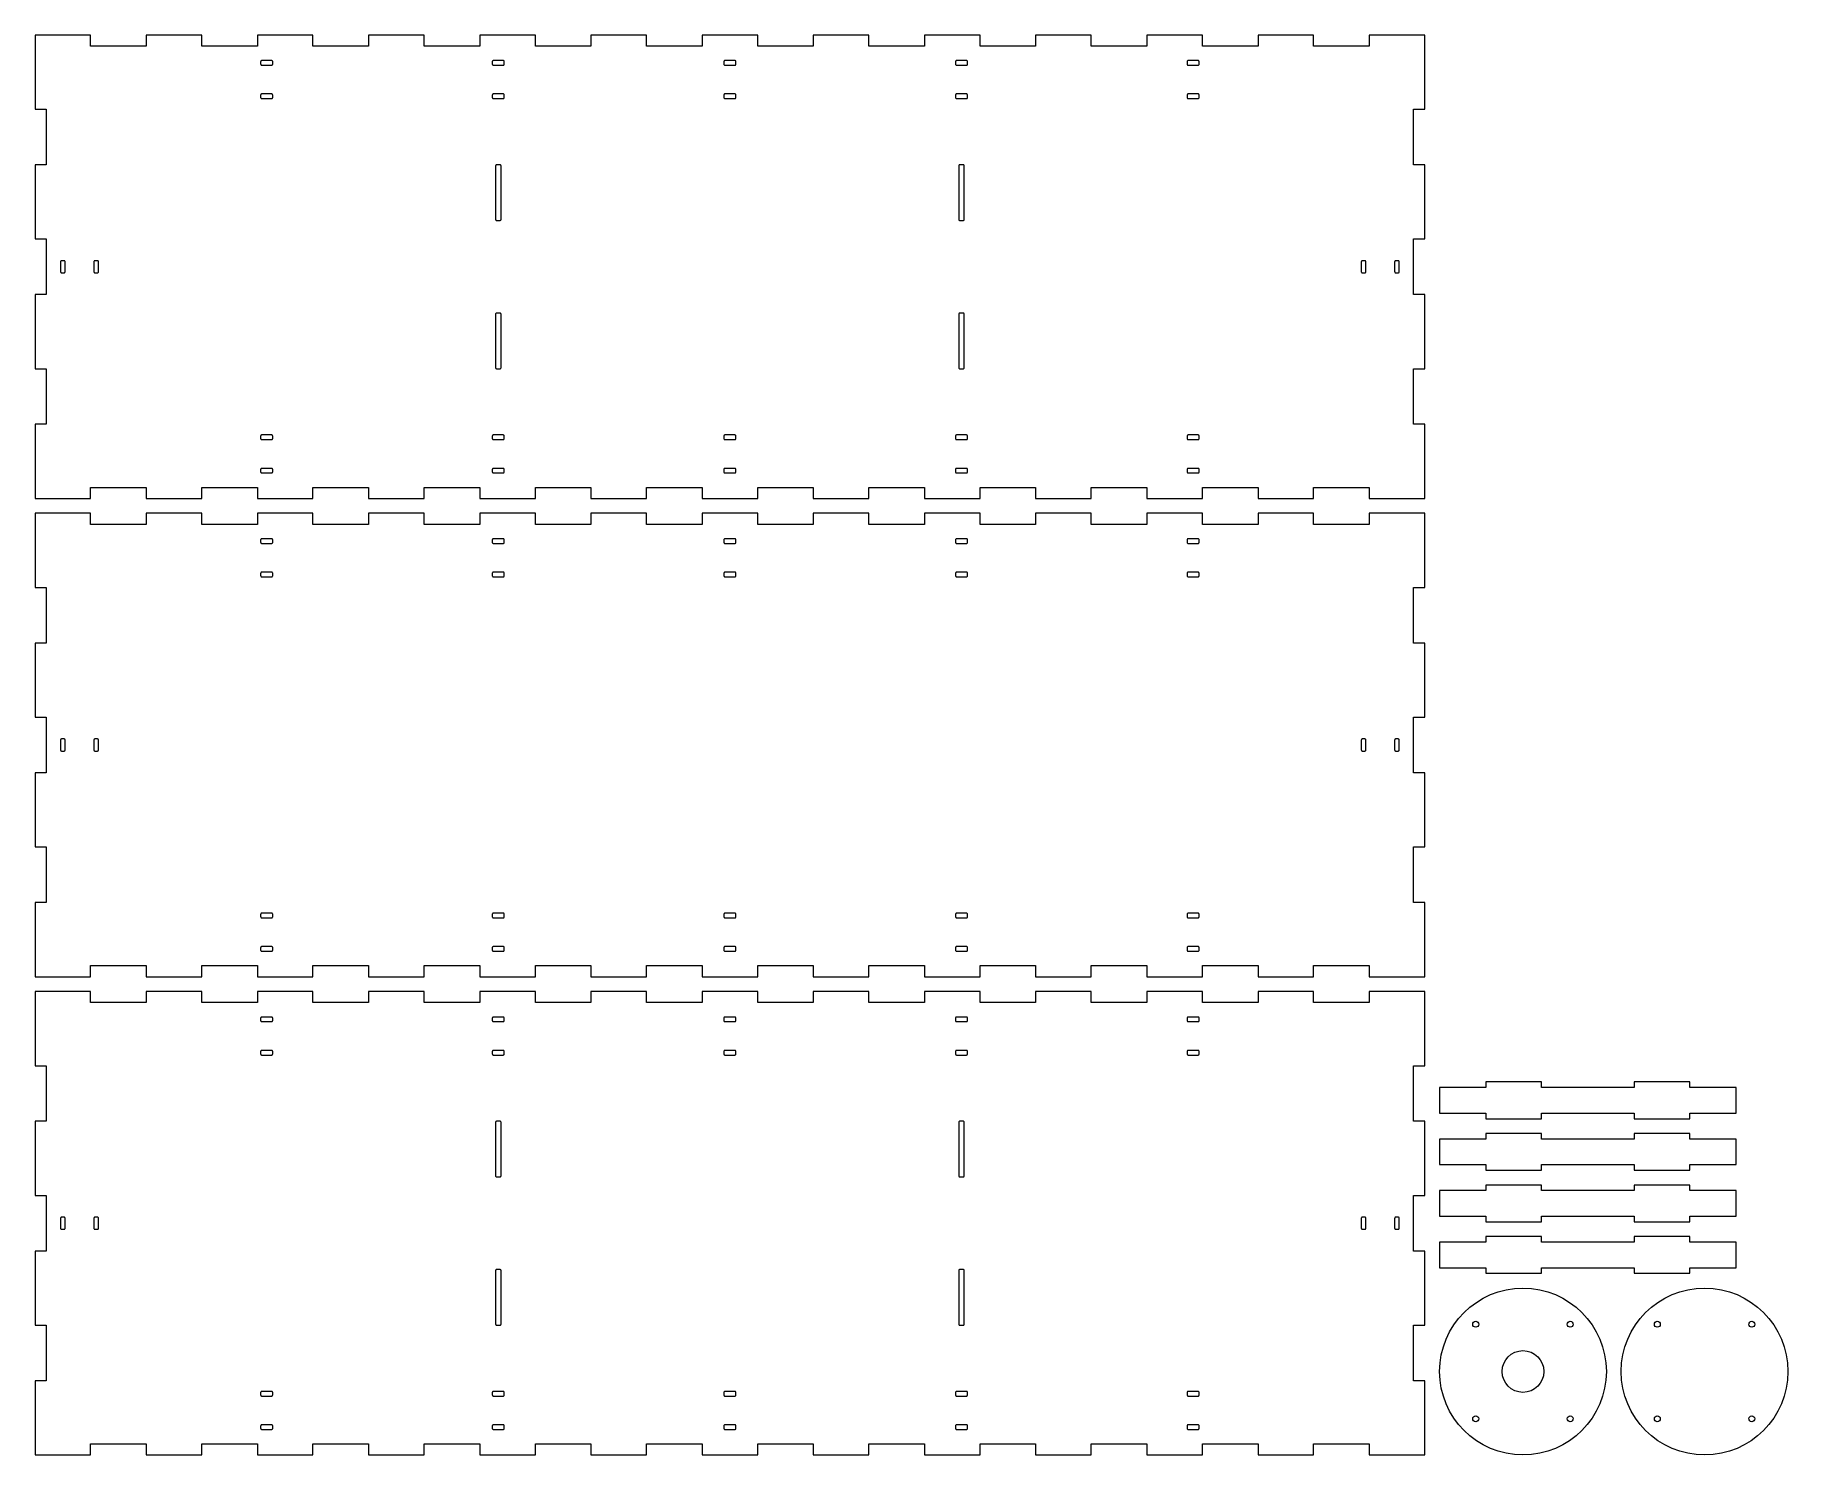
# Model space of a CAD drawing. Header units: millimetres. Extents: x 0 to 946, y 0 to 766.
import ezdxf

# ---------------------------------------------------------------- set-up
doc = ezdxf.new("R2010")
doc.units = ezdxf.units.MM
doc.layers.add('CORTE', color=1, linetype='Continuous', lineweight=0)

msp = doc.modelspace()

# ---------------------------------------------------------------- linework, layer by layer
at = {"layer": 'CORTE'}
for points in [[(0, 516), (30, 516), (30, 522), (60, 522), (60, 516), (90, 516), (90, 522), (120, 522), (120, 516), (150, 516), (150, 522), (180, 522), (180, 516), (210, 516), (210, 522), (240, 522), (240, 516), (270, 516), (270, 522), (300, 522), (300, 516), (330, 516), (330, 522), (360, 522), (360, 516), (390, 516), (390, 522), (420, 522), (420, 516), (450, 516), (450, 522), (480, 522), (480, 516), (510, 516), (510, 522), (540, 522), (540, 516), (570, 516), (570, 522), (600, 522), (600, 516), (630, 516), (630, 522), (660, 522), (660, 516), (690, 516), (690, 522), (720, 522), (720, 516), (750, 516), (750, 556), (744, 556), (744, 586), (750, 586), (750, 626), (744, 626), (744, 656), (750, 656), (750, 696), (744, 696), (744, 726), (750, 726), (750, 766), (720, 766), (720, 760), (690, 760), (690, 766), (660, 766), (660, 760), (630, 760), (630, 766), (600, 766), (600, 760), (570, 760), (570, 766), (540, 766), (540, 760), (510, 760), (510, 766), (480, 766), (480, 760), (450, 760), (450, 766), (420, 766), (420, 760), (390, 760), (390, 766), (360, 766), (360, 760), (330, 760), (330, 766), (300, 766), (300, 760), (270, 760), (270, 766), (240, 766), (240, 760), (210, 760), (210, 766), (180, 766), (180, 760), (150, 760), (150, 766), (120, 766), (120, 760), (90, 760), (90, 766), (60, 766), (60, 760), (30, 760), (30, 766), (0, 766), (0, 726), (6, 726), (6, 696), (0, 696), (0, 656), (6, 656), (6, 626), (0, 626), (0, 586), (6, 586), (6, 556), (0, 556), (0, 516)], [(127.65, 749.75), (127.717179, 749.753773), (127.783513, 749.765043), (127.848167, 749.78367), (127.91033, 749.809419), (127.969219, 749.841965), (128.024094, 749.880901), (128.074264, 749.925736), (128.119099, 749.975906), (128.158035, 750.030781), (128.190581, 750.08967), (128.21633, 750.151833), (128.234957, 750.216487), (128.246227, 750.282821), (128.25, 750.35), (128.25, 751.65), (128.246227, 751.717179), (128.234957, 751.783513), (128.21633, 751.848167), (128.190581, 751.91033), (128.158035, 751.969219), (128.119099, 752.024094), (128.074264, 752.074264), (128.024094, 752.119099), (127.969219, 752.158035), (127.91033, 752.190581), (127.848167, 752.21633), (127.783513, 752.234957), (127.717179, 752.246227), (127.65, 752.25), (122.35, 752.25), (122.282821, 752.246227), (122.216487, 752.234957), (122.151833, 752.21633), (122.08967, 752.190581), (122.030781, 752.158035), (121.975906, 752.119099), (121.925736, 752.074264), (121.880901, 752.024094), (121.841965, 751.969219), (121.809419, 751.91033), (121.78367, 751.848167), (121.765043, 751.783513), (121.753773, 751.717179), (121.75, 751.65), (121.75, 750.35), (121.753773, 750.282821), (121.765043, 750.216487), (121.78367, 750.151833), (121.809419, 750.08967), (121.841965, 750.030781), (121.880901, 749.975906), (121.925736, 749.925736), (121.975906, 749.880901), (122.030781, 749.841965), (122.08967, 749.809419), (122.151833, 749.78367), (122.216487, 749.765043), (122.282821, 749.753773), (122.35, 749.75)], [(252.65, 749.75), (252.717179, 749.753773), (252.783513, 749.765043), (252.848167, 749.78367), (252.91033, 749.809419), (252.969219, 749.841965), (253.024094, 749.880901), (253.074264, 749.925736), (253.119099, 749.975906), (253.158035, 750.030781), (253.190581, 750.08967), (253.21633, 750.151833), (253.234957, 750.216487), (253.246227, 750.282821), (253.25, 750.35), (253.25, 751.65), (253.246227, 751.717179), (253.234957, 751.783513), (253.21633, 751.848167), (253.190581, 751.91033), (253.158035, 751.969219), (253.119099, 752.024094), (253.074264, 752.074264), (253.024094, 752.119099), (252.969219, 752.158035), (252.91033, 752.190581), (252.848167, 752.21633), (252.783513, 752.234957), (252.717179, 752.246227), (252.65, 752.25), (247.35, 752.25), (247.282821, 752.246227), (247.216487, 752.234957), (247.151833, 752.21633), (247.08967, 752.190581), (247.030781, 752.158035), (246.975906, 752.119099), (246.925736, 752.074264), (246.880901, 752.024094), (246.841965, 751.969219), (246.809419, 751.91033), (246.78367, 751.848167), (246.765043, 751.783513), (246.753773, 751.717179), (246.75, 751.65), (246.75, 750.35), (246.753773, 750.282821), (246.765043, 750.216487), (246.78367, 750.151833), (246.809419, 750.08967), (246.841965, 750.030781), (246.880901, 749.975906), (246.925736, 749.925736), (246.975906, 749.880901), (247.030781, 749.841965), (247.08967, 749.809419), (247.151833, 749.78367), (247.216487, 749.765043), (247.282821, 749.753773), (247.35, 749.75)], [(377.65, 749.75), (377.717179, 749.753773), (377.783513, 749.765043), (377.848167, 749.78367), (377.91033, 749.809419), (377.969219, 749.841965), (378.024094, 749.880901), (378.074264, 749.925736), (378.119099, 749.975906), (378.158035, 750.030781), (378.190581, 750.08967), (378.21633, 750.151833), (378.234957, 750.216487), (378.246227, 750.282821), (378.25, 750.35), (378.25, 751.65), (378.246227, 751.717179), (378.234957, 751.783513), (378.21633, 751.848167), (378.190581, 751.91033), (378.158035, 751.969219), (378.119099, 752.024094), (378.074264, 752.074264), (378.024094, 752.119099), (377.969219, 752.158035), (377.91033, 752.190581), (377.848167, 752.21633), (377.783513, 752.234957), (377.717179, 752.246227), (377.65, 752.25), (372.35, 752.25), (372.282821, 752.246227), (372.216487, 752.234957), (372.151833, 752.21633), (372.08967, 752.190581), (372.030781, 752.158035), (371.975906, 752.119099), (371.925736, 752.074264), (371.880901, 752.024094), (371.841965, 751.969219), (371.809419, 751.91033), (371.78367, 751.848167), (371.765043, 751.783513), (371.753773, 751.717179), (371.75, 751.65), (371.75, 750.35), (371.753773, 750.282821), (371.765043, 750.216487), (371.78367, 750.151833), (371.809419, 750.08967), (371.841965, 750.030781), (371.880901, 749.975906), (371.925736, 749.925736), (371.975906, 749.880901), (372.030781, 749.841965), (372.08967, 749.809419), (372.151833, 749.78367), (372.216487, 749.765043), (372.282821, 749.753773), (372.35, 749.75)], [(502.65, 749.75), (502.717179, 749.753773), (502.783513, 749.765043), (502.848167, 749.78367), (502.91033, 749.809419), (502.969219, 749.841965), (503.024094, 749.880901), (503.074264, 749.925736), (503.119099, 749.975906), (503.158035, 750.030781), (503.190581, 750.08967), (503.21633, 750.151833), (503.234957, 750.216487), (503.246227, 750.282821), (503.25, 750.35), (503.25, 751.65), (503.246227, 751.717179), (503.234957, 751.783513), (503.21633, 751.848167), (503.190581, 751.91033), (503.158035, 751.969219), (503.119099, 752.024094), (503.074264, 752.074264), (503.024094, 752.119099), (502.969219, 752.158035), (502.91033, 752.190581), (502.848167, 752.21633), (502.783513, 752.234957), (502.717179, 752.246227), (502.65, 752.25), (497.35, 752.25), (497.282821, 752.246227), (497.216487, 752.234957), (497.151833, 752.21633), (497.08967, 752.190581), (497.030781, 752.158035), (496.975906, 752.119099), (496.925736, 752.074264), (496.880901, 752.024094), (496.841965, 751.969219), (496.809419, 751.91033), (496.78367, 751.848167), (496.765043, 751.783513), (496.753773, 751.717179), (496.75, 751.65), (496.75, 750.35), (496.753773, 750.282821), (496.765043, 750.216487), (496.78367, 750.151833), (496.809419, 750.08967), (496.841965, 750.030781), (496.880901, 749.975906), (496.925736, 749.925736), (496.975906, 749.880901), (497.030781, 749.841965), (497.08967, 749.809419), (497.151833, 749.78367), (497.216487, 749.765043), (497.282821, 749.753773), (497.35, 749.75)], [(627.65, 749.75), (627.717179, 749.753773), (627.783513, 749.765043), (627.848167, 749.78367), (627.91033, 749.809419), (627.969219, 749.841965), (628.024094, 749.880901), (628.074264, 749.925736), (628.119099, 749.975906), (628.158035, 750.030781), (628.190581, 750.08967), (628.21633, 750.151833), (628.234957, 750.216487), (628.246227, 750.282821), (628.25, 750.35), (628.25, 751.65), (628.246227, 751.717179), (628.234957, 751.783513), (628.21633, 751.848167), (628.190581, 751.91033), (628.158035, 751.969219), (628.119099, 752.024094), (628.074264, 752.074264), (628.024094, 752.119099), (627.969219, 752.158035), (627.91033, 752.190581), (627.848167, 752.21633), (627.783513, 752.234957), (627.717179, 752.246227), (627.65, 752.25), (622.35, 752.25), (622.282821, 752.246227), (622.216487, 752.234957), (622.151833, 752.21633), (622.08967, 752.190581), (622.030781, 752.158035), (621.975906, 752.119099), (621.925736, 752.074264), (621.880901, 752.024094), (621.841965, 751.969219), (621.809419, 751.91033), (621.78367, 751.848167), (621.765043, 751.783513), (621.753773, 751.717179), (621.75, 751.65), (621.75, 750.35), (621.753773, 750.282821), (621.765043, 750.216487), (621.78367, 750.151833), (621.809419, 750.08967), (621.841965, 750.030781), (621.880901, 749.975906), (621.925736, 749.925736), (621.975906, 749.880901), (622.030781, 749.841965), (622.08967, 749.809419), (622.151833, 749.78367), (622.216487, 749.765043), (622.282821, 749.753773), (622.35, 749.75)], [(127.65, 731.75), (127.717179, 731.753773), (127.783513, 731.765043), (127.848167, 731.78367), (127.91033, 731.809419), (127.969219, 731.841965), (128.024094, 731.880901), (128.074264, 731.925736), (128.119099, 731.975906), (128.158035, 732.030781), (128.190581, 732.08967), (128.21633, 732.151833), (128.234957, 732.216487), (128.246227, 732.282821), (128.25, 732.35), (128.25, 733.65), (128.246227, 733.717179), (128.234957, 733.783513), (128.21633, 733.848167), (128.190581, 733.91033), (128.158035, 733.969219), (128.119099, 734.024094), (128.074264, 734.074264), (128.024094, 734.119099), (127.969219, 734.158035), (127.91033, 734.190581), (127.848167, 734.21633), (127.783513, 734.234957), (127.717179, 734.246227), (127.65, 734.25), (122.35, 734.25), (122.282821, 734.246227), (122.216487, 734.234957), (122.151833, 734.21633), (122.08967, 734.190581), (122.030781, 734.158035), (121.975906, 734.119099), (121.925736, 734.074264), (121.880901, 734.024094), (121.841965, 733.969219), (121.809419, 733.91033), (121.78367, 733.848167), (121.765043, 733.783513), (121.753773, 733.717179), (121.75, 733.65), (121.75, 732.35), (121.753773, 732.282821), (121.765043, 732.216487), (121.78367, 732.151833), (121.809419, 732.08967), (121.841965, 732.030781), (121.880901, 731.975906), (121.925736, 731.925736), (121.975906, 731.880901), (122.030781, 731.841965), (122.08967, 731.809419), (122.151833, 731.78367), (122.216487, 731.765043), (122.282821, 731.753773), (122.35, 731.75)], [(252.65, 731.75), (252.717179, 731.753773), (252.783513, 731.765043), (252.848167, 731.78367), (252.91033, 731.809419), (252.969219, 731.841965), (253.024094, 731.880901), (253.074264, 731.925736), (253.119099, 731.975906), (253.158035, 732.030781), (253.190581, 732.08967), (253.21633, 732.151833), (253.234957, 732.216487), (253.246227, 732.282821), (253.25, 732.35), (253.25, 733.65), (253.246227, 733.717179), (253.234957, 733.783513), (253.21633, 733.848167), (253.190581, 733.91033), (253.158035, 733.969219), (253.119099, 734.024094), (253.074264, 734.074264), (253.024094, 734.119099), (252.969219, 734.158035), (252.91033, 734.190581), (252.848167, 734.21633), (252.783513, 734.234957), (252.717179, 734.246227), (252.65, 734.25), (247.35, 734.25), (247.282821, 734.246227), (247.216487, 734.234957), (247.151833, 734.21633), (247.08967, 734.190581), (247.030781, 734.158035), (246.975906, 734.119099), (246.925736, 734.074264), (246.880901, 734.024094), (246.841965, 733.969219), (246.809419, 733.91033), (246.78367, 733.848167), (246.765043, 733.783513), (246.753773, 733.717179), (246.75, 733.65), (246.75, 732.35), (246.753773, 732.282821), (246.765043, 732.216487), (246.78367, 732.151833), (246.809419, 732.08967), (246.841965, 732.030781), (246.880901, 731.975906), (246.925736, 731.925736), (246.975906, 731.880901), (247.030781, 731.841965), (247.08967, 731.809419), (247.151833, 731.78367), (247.216487, 731.765043), (247.282821, 731.753773), (247.35, 731.75)], [(377.65, 731.75), (377.717179, 731.753773), (377.783513, 731.765043), (377.848167, 731.78367), (377.91033, 731.809419), (377.969219, 731.841965), (378.024094, 731.880901), (378.074264, 731.925736), (378.119099, 731.975906), (378.158035, 732.030781), (378.190581, 732.08967), (378.21633, 732.151833), (378.234957, 732.216487), (378.246227, 732.282821), (378.25, 732.35), (378.25, 733.65), (378.246227, 733.717179), (378.234957, 733.783513), (378.21633, 733.848167), (378.190581, 733.91033), (378.158035, 733.969219), (378.119099, 734.024094), (378.074264, 734.074264), (378.024094, 734.119099), (377.969219, 734.158035), (377.91033, 734.190581), (377.848167, 734.21633), (377.783513, 734.234957), (377.717179, 734.246227), (377.65, 734.25), (372.35, 734.25), (372.282821, 734.246227), (372.216487, 734.234957), (372.151833, 734.21633), (372.08967, 734.190581), (372.030781, 734.158035), (371.975906, 734.119099), (371.925736, 734.074264), (371.880901, 734.024094), (371.841965, 733.969219), (371.809419, 733.91033), (371.78367, 733.848167), (371.765043, 733.783513), (371.753773, 733.717179), (371.75, 733.65), (371.75, 732.35), (371.753773, 732.282821), (371.765043, 732.216487), (371.78367, 732.151833), (371.809419, 732.08967), (371.841965, 732.030781), (371.880901, 731.975906), (371.925736, 731.925736), (371.975906, 731.880901), (372.030781, 731.841965), (372.08967, 731.809419), (372.151833, 731.78367), (372.216487, 731.765043), (372.282821, 731.753773), (372.35, 731.75)], [(502.65, 731.75), (502.717179, 731.753773), (502.783513, 731.765043), (502.848167, 731.78367), (502.91033, 731.809419), (502.969219, 731.841965), (503.024094, 731.880901), (503.074264, 731.925736), (503.119099, 731.975906), (503.158035, 732.030781), (503.190581, 732.08967), (503.21633, 732.151833), (503.234957, 732.216487), (503.246227, 732.282821), (503.25, 732.35), (503.25, 733.65), (503.246227, 733.717179), (503.234957, 733.783513), (503.21633, 733.848167), (503.190581, 733.91033), (503.158035, 733.969219), (503.119099, 734.024094), (503.074264, 734.074264), (503.024094, 734.119099), (502.969219, 734.158035), (502.91033, 734.190581), (502.848167, 734.21633), (502.783513, 734.234957), (502.717179, 734.246227), (502.65, 734.25), (497.35, 734.25), (497.282821, 734.246227), (497.216487, 734.234957), (497.151833, 734.21633), (497.08967, 734.190581), (497.030781, 734.158035), (496.975906, 734.119099), (496.925736, 734.074264), (496.880901, 734.024094), (496.841965, 733.969219), (496.809419, 733.91033), (496.78367, 733.848167), (496.765043, 733.783513), (496.753773, 733.717179), (496.75, 733.65), (496.75, 732.35), (496.753773, 732.282821), (496.765043, 732.216487), (496.78367, 732.151833), (496.809419, 732.08967), (496.841965, 732.030781), (496.880901, 731.975906), (496.925736, 731.925736), (496.975906, 731.880901), (497.030781, 731.841965), (497.08967, 731.809419), (497.151833, 731.78367), (497.216487, 731.765043), (497.282821, 731.753773), (497.35, 731.75)], [(627.65, 731.75), (627.717179, 731.753773), (627.783513, 731.765043), (627.848167, 731.78367), (627.91033, 731.809419), (627.969219, 731.841965), (628.024094, 731.880901), (628.074264, 731.925736), (628.119099, 731.975906), (628.158035, 732.030781), (628.190581, 732.08967), (628.21633, 732.151833), (628.234957, 732.216487), (628.246227, 732.282821), (628.25, 732.35), (628.25, 733.65), (628.246227, 733.717179), (628.234957, 733.783513), (628.21633, 733.848167), (628.190581, 733.91033), (628.158035, 733.969219), (628.119099, 734.024094), (628.074264, 734.074264), (628.024094, 734.119099), (627.969219, 734.158035), (627.91033, 734.190581), (627.848167, 734.21633), (627.783513, 734.234957), (627.717179, 734.246227), (627.65, 734.25), (622.35, 734.25), (622.282821, 734.246227), (622.216487, 734.234957), (622.151833, 734.21633), (622.08967, 734.190581), (622.030781, 734.158035), (621.975906, 734.119099), (621.925736, 734.074264), (621.880901, 734.024094), (621.841965, 733.969219), (621.809419, 733.91033), (621.78367, 733.848167), (621.765043, 733.783513), (621.753773, 733.717179), (621.75, 733.65), (621.75, 732.35), (621.753773, 732.282821), (621.765043, 732.216487), (621.78367, 732.151833), (621.809419, 732.08967), (621.841965, 732.030781), (621.880901, 731.975906), (621.925736, 731.925736), (621.975906, 731.880901), (622.030781, 731.841965), (622.08967, 731.809419), (622.151833, 731.78367), (622.216487, 731.765043), (622.282821, 731.753773), (622.35, 731.75)], [(250.9, 666), (250.967179, 666.003773), (251.033513, 666.015043), (251.098167, 666.03367), (251.16033, 666.059419), (251.219219, 666.091965), (251.274094, 666.130901), (251.324264, 666.175736), (251.369099, 666.225906), (251.408035, 666.280781), (251.440581, 666.33967), (251.46633, 666.401833), (251.484957, 666.466487), (251.496227, 666.532821), (251.5, 666.6), (251.5, 695.4), (251.496227, 695.467179), (251.484957, 695.533513), (251.46633, 695.598167), (251.440581, 695.66033), (251.408035, 695.719219), (251.369099, 695.774094), (251.324264, 695.824264), (251.274094, 695.869099), (251.219219, 695.908035), (251.16033, 695.940581), (251.098167, 695.96633), (251.033513, 695.984957), (250.967179, 695.996227), (250.9, 696), (249.1, 696), (249.032821, 695.996227), (248.966487, 695.984957), (248.901833, 695.96633), (248.83967, 695.940581), (248.780781, 695.908035), (248.725906, 695.869099), (248.675736, 695.824264), (248.630901, 695.774094), (248.591965, 695.719219), (248.559419, 695.66033), (248.53367, 695.598167), (248.515043, 695.533513), (248.503773, 695.467179), (248.5, 695.4), (248.5, 666.6), (248.503773, 666.532821), (248.515043, 666.466487), (248.53367, 666.401833), (248.559419, 666.33967), (248.591965, 666.280781), (248.630901, 666.225906), (248.675736, 666.175736), (248.725906, 666.130901), (248.780781, 666.091965), (248.83967, 666.059419), (248.901833, 666.03367), (248.966487, 666.015043), (249.032821, 666.003773), (249.1, 666)], [(500.9, 666), (500.967179, 666.003773), (501.033513, 666.015043), (501.098167, 666.03367), (501.16033, 666.059419), (501.219219, 666.091965), (501.274094, 666.130901), (501.324264, 666.175736), (501.369099, 666.225906), (501.408035, 666.280781), (501.440581, 666.33967), (501.46633, 666.401833), (501.484957, 666.466487), (501.496227, 666.532821), (501.5, 666.6), (501.5, 695.4), (501.496227, 695.467179), (501.484957, 695.533513), (501.46633, 695.598167), (501.440581, 695.66033), (501.408035, 695.719219), (501.369099, 695.774094), (501.324264, 695.824264), (501.274094, 695.869099), (501.219219, 695.908035), (501.16033, 695.940581), (501.098167, 695.96633), (501.033513, 695.984957), (500.967179, 695.996227), (500.9, 696), (499.1, 696), (499.032821, 695.996227), (498.966487, 695.984957), (498.901833, 695.96633), (498.83967, 695.940581), (498.780781, 695.908035), (498.725906, 695.869099), (498.675736, 695.824264), (498.630901, 695.774094), (498.591965, 695.719219), (498.559419, 695.66033), (498.53367, 695.598167), (498.515043, 695.533513), (498.503773, 695.467179), (498.5, 695.4), (498.5, 666.6), (498.503773, 666.532821), (498.515043, 666.466487), (498.53367, 666.401833), (498.559419, 666.33967), (498.591965, 666.280781), (498.630901, 666.225906), (498.675736, 666.175736), (498.725906, 666.130901), (498.780781, 666.091965), (498.83967, 666.059419), (498.901833, 666.03367), (498.966487, 666.015043), (499.032821, 666.003773), (499.1, 666)], [(15.65, 637.75), (15.717179, 637.753773), (15.783513, 637.765043), (15.848167, 637.78367), (15.91033, 637.809419), (15.969219, 637.841965), (16.024094, 637.880901), (16.074264, 637.925736), (16.119099, 637.975906), (16.158035, 638.030781), (16.190581, 638.08967), (16.21633, 638.151833), (16.234957, 638.216487), (16.246227, 638.282821), (16.25, 638.35), (16.25, 643.65), (16.246227, 643.717179), (16.234957, 643.783513), (16.21633, 643.848167), (16.190581, 643.91033), (16.158035, 643.969219), (16.119099, 644.024094), (16.074264, 644.074264), (16.024094, 644.119099), (15.969219, 644.158035), (15.91033, 644.190581), (15.848167, 644.21633), (15.783513, 644.234957), (15.717179, 644.246227), (15.65, 644.25), (14.35, 644.25), (14.282821, 644.246227), (14.216487, 644.234957), (14.151833, 644.21633), (14.08967, 644.190581), (14.030781, 644.158035), (13.975906, 644.119099), (13.925736, 644.074264), (13.880901, 644.024094), (13.841965, 643.969219), (13.809419, 643.91033), (13.78367, 643.848167), (13.765043, 643.783513), (13.753773, 643.717179), (13.75, 643.65), (13.75, 638.35), (13.753773, 638.282821), (13.765043, 638.216487), (13.78367, 638.151833), (13.809419, 638.08967), (13.841965, 638.030781), (13.880901, 637.975906), (13.925736, 637.925736), (13.975906, 637.880901), (14.030781, 637.841965), (14.08967, 637.809419), (14.151833, 637.78367), (14.216487, 637.765043), (14.282821, 637.753773), (14.35, 637.75)], [(33.65, 637.75), (33.717179, 637.753773), (33.783513, 637.765043), (33.848167, 637.78367), (33.91033, 637.809419), (33.969219, 637.841965), (34.024094, 637.880901), (34.074264, 637.925736), (34.119099, 637.975906), (34.158035, 638.030781), (34.190581, 638.08967), (34.21633, 638.151833), (34.234957, 638.216487), (34.246227, 638.282821), (34.25, 638.35), (34.25, 643.65), (34.246227, 643.717179), (34.234957, 643.783513), (34.21633, 643.848167), (34.190581, 643.91033), (34.158035, 643.969219), (34.119099, 644.024094), (34.074264, 644.074264), (34.024094, 644.119099), (33.969219, 644.158035), (33.91033, 644.190581), (33.848167, 644.21633), (33.783513, 644.234957), (33.717179, 644.246227), (33.65, 644.25), (32.35, 644.25), (32.282821, 644.246227), (32.216487, 644.234957), (32.151833, 644.21633), (32.08967, 644.190581), (32.030781, 644.158035), (31.975906, 644.119099), (31.925736, 644.074264), (31.880901, 644.024094), (31.841965, 643.969219), (31.809419, 643.91033), (31.78367, 643.848167), (31.765043, 643.783513), (31.753773, 643.717179), (31.75, 643.65), (31.75, 638.35), (31.753773, 638.282821), (31.765043, 638.216487), (31.78367, 638.151833), (31.809419, 638.08967), (31.841965, 638.030781), (31.880901, 637.975906), (31.925736, 637.925736), (31.975906, 637.880901), (32.030781, 637.841965), (32.08967, 637.809419), (32.151833, 637.78367), (32.216487, 637.765043), (32.282821, 637.753773), (32.35, 637.75)], [(717.65, 637.75), (717.717179, 637.753773), (717.783513, 637.765043), (717.848167, 637.78367), (717.91033, 637.809419), (717.969219, 637.841965), (718.024094, 637.880901), (718.074264, 637.925736), (718.119099, 637.975906), (718.158035, 638.030781), (718.190581, 638.08967), (718.21633, 638.151833), (718.234957, 638.216487), (718.246227, 638.282821), (718.25, 638.35), (718.25, 643.65), (718.246227, 643.717179), (718.234957, 643.783513), (718.21633, 643.848167), (718.190581, 643.91033), (718.158035, 643.969219), (718.119099, 644.024094), (718.074264, 644.074264), (718.024094, 644.119099), (717.969219, 644.158035), (717.91033, 644.190581), (717.848167, 644.21633), (717.783513, 644.234957), (717.717179, 644.246227), (717.65, 644.25), (716.35, 644.25), (716.282821, 644.246227), (716.216487, 644.234957), (716.151833, 644.21633), (716.08967, 644.190581), (716.030781, 644.158035), (715.975906, 644.119099), (715.925736, 644.074264), (715.880901, 644.024094), (715.841965, 643.969219), (715.809419, 643.91033), (715.78367, 643.848167), (715.765043, 643.783513), (715.753773, 643.717179), (715.75, 643.65), (715.75, 638.35), (715.753773, 638.282821), (715.765043, 638.216487), (715.78367, 638.151833), (715.809419, 638.08967), (715.841965, 638.030781), (715.880901, 637.975906), (715.925736, 637.925736), (715.975906, 637.880901), (716.030781, 637.841965), (716.08967, 637.809419), (716.151833, 637.78367), (716.216487, 637.765043), (716.282821, 637.753773), (716.35, 637.75)], [(735.65, 637.75), (735.717179, 637.753773), (735.783513, 637.765043), (735.848167, 637.78367), (735.91033, 637.809419), (735.969219, 637.841965), (736.024094, 637.880901), (736.074264, 637.925736), (736.119099, 637.975906), (736.158035, 638.030781), (736.190581, 638.08967), (736.21633, 638.151833), (736.234957, 638.216487), (736.246227, 638.282821), (736.25, 638.35), (736.25, 643.65), (736.246227, 643.717179), (736.234957, 643.783513), (736.21633, 643.848167), (736.190581, 643.91033), (736.158035, 643.969219), (736.119099, 644.024094), (736.074264, 644.074264), (736.024094, 644.119099), (735.969219, 644.158035), (735.91033, 644.190581), (735.848167, 644.21633), (735.783513, 644.234957), (735.717179, 644.246227), (735.65, 644.25), (734.35, 644.25), (734.282821, 644.246227), (734.216487, 644.234957), (734.151833, 644.21633), (734.08967, 644.190581), (734.030781, 644.158035), (733.975906, 644.119099), (733.925736, 644.074264), (733.880901, 644.024094), (733.841965, 643.969219), (733.809419, 643.91033), (733.78367, 643.848167), (733.765043, 643.783513), (733.753773, 643.717179), (733.75, 643.65), (733.75, 638.35), (733.753773, 638.282821), (733.765043, 638.216487), (733.78367, 638.151833), (733.809419, 638.08967), (733.841965, 638.030781), (733.880901, 637.975906), (733.925736, 637.925736), (733.975906, 637.880901), (734.030781, 637.841965), (734.08967, 637.809419), (734.151833, 637.78367), (734.216487, 637.765043), (734.282821, 637.753773), (734.35, 637.75)], [(250.9, 586), (250.967179, 586.003773), (251.033513, 586.015043), (251.098167, 586.03367), (251.16033, 586.059419), (251.219219, 586.091965), (251.274094, 586.130901), (251.324264, 586.175736), (251.369099, 586.225906), (251.408035, 586.280781), (251.440581, 586.33967), (251.46633, 586.401833), (251.484957, 586.466487), (251.496227, 586.532821), (251.5, 586.6), (251.5, 615.4), (251.496227, 615.467179), (251.484957, 615.533513), (251.46633, 615.598167), (251.440581, 615.66033), (251.408035, 615.719219), (251.369099, 615.774094), (251.324264, 615.824264), (251.274094, 615.869099), (251.219219, 615.908035), (251.16033, 615.940581), (251.098167, 615.96633), (251.033513, 615.984957), (250.967179, 615.996227), (250.9, 616), (249.1, 616), (249.032821, 615.996227), (248.966487, 615.984957), (248.901833, 615.96633), (248.83967, 615.940581), (248.780781, 615.908035), (248.725906, 615.869099), (248.675736, 615.824264), (248.630901, 615.774094), (248.591965, 615.719219), (248.559419, 615.66033), (248.53367, 615.598167), (248.515043, 615.533513), (248.503773, 615.467179), (248.5, 615.4), (248.5, 586.6), (248.503773, 586.532821), (248.515043, 586.466487), (248.53367, 586.401833), (248.559419, 586.33967), (248.591965, 586.280781), (248.630901, 586.225906), (248.675736, 586.175736), (248.725906, 586.130901), (248.780781, 586.091965), (248.83967, 586.059419), (248.901833, 586.03367), (248.966487, 586.015043), (249.032821, 586.003773), (249.1, 586)], [(500.9, 586), (500.967179, 586.003773), (501.033513, 586.015043), (501.098167, 586.03367), (501.16033, 586.059419), (501.219219, 586.091965), (501.274094, 586.130901), (501.324264, 586.175736), (501.369099, 586.225906), (501.408035, 586.280781), (501.440581, 586.33967), (501.46633, 586.401833), (501.484957, 586.466487), (501.496227, 586.532821), (501.5, 586.6), (501.5, 615.4), (501.496227, 615.467179), (501.484957, 615.533513), (501.46633, 615.598167), (501.440581, 615.66033), (501.408035, 615.719219), (501.369099, 615.774094), (501.324264, 615.824264), (501.274094, 615.869099), (501.219219, 615.908035), (501.16033, 615.940581), (501.098167, 615.96633), (501.033513, 615.984957), (500.967179, 615.996227), (500.9, 616), (499.1, 616), (499.032821, 615.996227), (498.966487, 615.984957), (498.901833, 615.96633), (498.83967, 615.940581), (498.780781, 615.908035), (498.725906, 615.869099), (498.675736, 615.824264), (498.630901, 615.774094), (498.591965, 615.719219), (498.559419, 615.66033), (498.53367, 615.598167), (498.515043, 615.533513), (498.503773, 615.467179), (498.5, 615.4), (498.5, 586.6), (498.503773, 586.532821), (498.515043, 586.466487), (498.53367, 586.401833), (498.559419, 586.33967), (498.591965, 586.280781), (498.630901, 586.225906), (498.675736, 586.175736), (498.725906, 586.130901), (498.780781, 586.091965), (498.83967, 586.059419), (498.901833, 586.03367), (498.966487, 586.015043), (499.032821, 586.003773), (499.1, 586)], [(127.65, 547.75), (127.717179, 547.753773), (127.783513, 547.765043), (127.848167, 547.78367), (127.91033, 547.809419), (127.969219, 547.841965), (128.024094, 547.880901), (128.074264, 547.925736), (128.119099, 547.975906), (128.158035, 548.030781), (128.190581, 548.08967), (128.21633, 548.151833), (128.234957, 548.216487), (128.246227, 548.282821), (128.25, 548.35), (128.25, 549.65), (128.246227, 549.717179), (128.234957, 549.783513), (128.21633, 549.848167), (128.190581, 549.91033), (128.158035, 549.969219), (128.119099, 550.024094), (128.074264, 550.074264), (128.024094, 550.119099), (127.969219, 550.158035), (127.91033, 550.190581), (127.848167, 550.21633), (127.783513, 550.234957), (127.717179, 550.246227), (127.65, 550.25), (122.35, 550.25), (122.282821, 550.246227), (122.216487, 550.234957), (122.151833, 550.21633), (122.08967, 550.190581), (122.030781, 550.158035), (121.975906, 550.119099), (121.925736, 550.074264), (121.880901, 550.024094), (121.841965, 549.969219), (121.809419, 549.91033), (121.78367, 549.848167), (121.765043, 549.783513), (121.753773, 549.717179), (121.75, 549.65), (121.75, 548.35), (121.753773, 548.282821), (121.765043, 548.216487), (121.78367, 548.151833), (121.809419, 548.08967), (121.841965, 548.030781), (121.880901, 547.975906), (121.925736, 547.925736), (121.975906, 547.880901), (122.030781, 547.841965), (122.08967, 547.809419), (122.151833, 547.78367), (122.216487, 547.765043), (122.282821, 547.753773), (122.35, 547.75)], [(252.65, 547.75), (252.717179, 547.753773), (252.783513, 547.765043), (252.848167, 547.78367), (252.91033, 547.809419), (252.969219, 547.841965), (253.024094, 547.880901), (253.074264, 547.925736), (253.119099, 547.975906), (253.158035, 548.030781), (253.190581, 548.08967), (253.21633, 548.151833), (253.234957, 548.216487), (253.246227, 548.282821), (253.25, 548.35), (253.25, 549.65), (253.246227, 549.717179), (253.234957, 549.783513), (253.21633, 549.848167), (253.190581, 549.91033), (253.158035, 549.969219), (253.119099, 550.024094), (253.074264, 550.074264), (253.024094, 550.119099), (252.969219, 550.158035), (252.91033, 550.190581), (252.848167, 550.21633), (252.783513, 550.234957), (252.717179, 550.246227), (252.65, 550.25), (247.35, 550.25), (247.282821, 550.246227), (247.216487, 550.234957), (247.151833, 550.21633), (247.08967, 550.190581), (247.030781, 550.158035), (246.975906, 550.119099), (246.925736, 550.074264), (246.880901, 550.024094), (246.841965, 549.969219), (246.809419, 549.91033), (246.78367, 549.848167), (246.765043, 549.783513), (246.753773, 549.717179), (246.75, 549.65), (246.75, 548.35), (246.753773, 548.282821), (246.765043, 548.216487), (246.78367, 548.151833), (246.809419, 548.08967), (246.841965, 548.030781), (246.880901, 547.975906), (246.925736, 547.925736), (246.975906, 547.880901), (247.030781, 547.841965), (247.08967, 547.809419), (247.151833, 547.78367), (247.216487, 547.765043), (247.282821, 547.753773), (247.35, 547.75)], [(377.65, 547.75), (377.717179, 547.753773), (377.783513, 547.765043), (377.848167, 547.78367), (377.91033, 547.809419), (377.969219, 547.841965), (378.024094, 547.880901), (378.074264, 547.925736), (378.119099, 547.975906), (378.158035, 548.030781), (378.190581, 548.08967), (378.21633, 548.151833), (378.234957, 548.216487), (378.246227, 548.282821), (378.25, 548.35), (378.25, 549.65), (378.246227, 549.717179), (378.234957, 549.783513), (378.21633, 549.848167), (378.190581, 549.91033), (378.158035, 549.969219), (378.119099, 550.024094), (378.074264, 550.074264), (378.024094, 550.119099), (377.969219, 550.158035), (377.91033, 550.190581), (377.848167, 550.21633), (377.783513, 550.234957), (377.717179, 550.246227), (377.65, 550.25), (372.35, 550.25), (372.282821, 550.246227), (372.216487, 550.234957), (372.151833, 550.21633), (372.08967, 550.190581), (372.030781, 550.158035), (371.975906, 550.119099), (371.925736, 550.074264), (371.880901, 550.024094), (371.841965, 549.969219), (371.809419, 549.91033), (371.78367, 549.848167), (371.765043, 549.783513), (371.753773, 549.717179), (371.75, 549.65), (371.75, 548.35), (371.753773, 548.282821), (371.765043, 548.216487), (371.78367, 548.151833), (371.809419, 548.08967), (371.841965, 548.030781), (371.880901, 547.975906), (371.925736, 547.925736), (371.975906, 547.880901), (372.030781, 547.841965), (372.08967, 547.809419), (372.151833, 547.78367), (372.216487, 547.765043), (372.282821, 547.753773), (372.35, 547.75)], [(502.65, 547.75), (502.717179, 547.753773), (502.783513, 547.765043), (502.848167, 547.78367), (502.91033, 547.809419), (502.969219, 547.841965), (503.024094, 547.880901), (503.074264, 547.925736), (503.119099, 547.975906), (503.158035, 548.030781), (503.190581, 548.08967), (503.21633, 548.151833), (503.234957, 548.216487), (503.246227, 548.282821), (503.25, 548.35), (503.25, 549.65), (503.246227, 549.717179), (503.234957, 549.783513), (503.21633, 549.848167), (503.190581, 549.91033), (503.158035, 549.969219), (503.119099, 550.024094), (503.074264, 550.074264), (503.024094, 550.119099), (502.969219, 550.158035), (502.91033, 550.190581), (502.848167, 550.21633), (502.783513, 550.234957), (502.717179, 550.246227), (502.65, 550.25), (497.35, 550.25), (497.282821, 550.246227), (497.216487, 550.234957), (497.151833, 550.21633), (497.08967, 550.190581), (497.030781, 550.158035), (496.975906, 550.119099), (496.925736, 550.074264), (496.880901, 550.024094), (496.841965, 549.969219), (496.809419, 549.91033), (496.78367, 549.848167), (496.765043, 549.783513), (496.753773, 549.717179), (496.75, 549.65), (496.75, 548.35), (496.753773, 548.282821), (496.765043, 548.216487), (496.78367, 548.151833), (496.809419, 548.08967), (496.841965, 548.030781), (496.880901, 547.975906), (496.925736, 547.925736), (496.975906, 547.880901), (497.030781, 547.841965), (497.08967, 547.809419), (497.151833, 547.78367), (497.216487, 547.765043), (497.282821, 547.753773), (497.35, 547.75)], [(627.65, 547.75), (627.717179, 547.753773), (627.783513, 547.765043), (627.848167, 547.78367), (627.91033, 547.809419), (627.969219, 547.841965), (628.024094, 547.880901), (628.074264, 547.925736), (628.119099, 547.975906), (628.158035, 548.030781), (628.190581, 548.08967), (628.21633, 548.151833), (628.234957, 548.216487), (628.246227, 548.282821), (628.25, 548.35), (628.25, 549.65), (628.246227, 549.717179), (628.234957, 549.783513), (628.21633, 549.848167), (628.190581, 549.91033), (628.158035, 549.969219), (628.119099, 550.024094), (628.074264, 550.074264), (628.024094, 550.119099), (627.969219, 550.158035), (627.91033, 550.190581), (627.848167, 550.21633), (627.783513, 550.234957), (627.717179, 550.246227), (627.65, 550.25), (622.35, 550.25), (622.282821, 550.246227), (622.216487, 550.234957), (622.151833, 550.21633), (622.08967, 550.190581), (622.030781, 550.158035), (621.975906, 550.119099), (621.925736, 550.074264), (621.880901, 550.024094), (621.841965, 549.969219), (621.809419, 549.91033), (621.78367, 549.848167), (621.765043, 549.783513), (621.753773, 549.717179), (621.75, 549.65), (621.75, 548.35), (621.753773, 548.282821), (621.765043, 548.216487), (621.78367, 548.151833), (621.809419, 548.08967), (621.841965, 548.030781), (621.880901, 547.975906), (621.925736, 547.925736), (621.975906, 547.880901), (622.030781, 547.841965), (622.08967, 547.809419), (622.151833, 547.78367), (622.216487, 547.765043), (622.282821, 547.753773), (622.35, 547.75)], [(127.65, 529.75), (127.717179, 529.753773), (127.783513, 529.765043), (127.848167, 529.78367), (127.91033, 529.809419), (127.969219, 529.841965), (128.024094, 529.880901), (128.074264, 529.925736), (128.119099, 529.975906), (128.158035, 530.030781), (128.190581, 530.08967), (128.21633, 530.151833), (128.234957, 530.216487), (128.246227, 530.282821), (128.25, 530.35), (128.25, 531.65), (128.246227, 531.717179), (128.234957, 531.783513), (128.21633, 531.848167), (128.190581, 531.91033), (128.158035, 531.969219), (128.119099, 532.024094), (128.074264, 532.074264), (128.024094, 532.119099), (127.969219, 532.158035), (127.91033, 532.190581), (127.848167, 532.21633), (127.783513, 532.234957), (127.717179, 532.246227), (127.65, 532.25), (122.35, 532.25), (122.282821, 532.246227), (122.216487, 532.234957), (122.151833, 532.21633), (122.08967, 532.190581), (122.030781, 532.158035), (121.975906, 532.119099), (121.925736, 532.074264), (121.880901, 532.024094), (121.841965, 531.969219), (121.809419, 531.91033), (121.78367, 531.848167), (121.765043, 531.783513), (121.753773, 531.717179), (121.75, 531.65), (121.75, 530.35), (121.753773, 530.282821), (121.765043, 530.216487), (121.78367, 530.151833), (121.809419, 530.08967), (121.841965, 530.030781), (121.880901, 529.975906), (121.925736, 529.925736), (121.975906, 529.880901), (122.030781, 529.841965), (122.08967, 529.809419), (122.151833, 529.78367), (122.216487, 529.765043), (122.282821, 529.753773), (122.35, 529.75)], [(252.65, 529.75), (252.717179, 529.753773), (252.783513, 529.765043), (252.848167, 529.78367), (252.91033, 529.809419), (252.969219, 529.841965), (253.024094, 529.880901), (253.074264, 529.925736), (253.119099, 529.975906), (253.158035, 530.030781), (253.190581, 530.08967), (253.21633, 530.151833), (253.234957, 530.216487), (253.246227, 530.282821), (253.25, 530.35), (253.25, 531.65), (253.246227, 531.717179), (253.234957, 531.783513), (253.21633, 531.848167), (253.190581, 531.91033), (253.158035, 531.969219), (253.119099, 532.024094), (253.074264, 532.074264), (253.024094, 532.119099), (252.969219, 532.158035), (252.91033, 532.190581), (252.848167, 532.21633), (252.783513, 532.234957), (252.717179, 532.246227), (252.65, 532.25), (247.35, 532.25), (247.282821, 532.246227), (247.216487, 532.234957), (247.151833, 532.21633), (247.08967, 532.190581), (247.030781, 532.158035), (246.975906, 532.119099), (246.925736, 532.074264), (246.880901, 532.024094), (246.841965, 531.969219), (246.809419, 531.91033), (246.78367, 531.848167), (246.765043, 531.783513), (246.753773, 531.717179), (246.75, 531.65), (246.75, 530.35), (246.753773, 530.282821), (246.765043, 530.216487), (246.78367, 530.151833), (246.809419, 530.08967), (246.841965, 530.030781), (246.880901, 529.975906), (246.925736, 529.925736), (246.975906, 529.880901), (247.030781, 529.841965), (247.08967, 529.809419), (247.151833, 529.78367), (247.216487, 529.765043), (247.282821, 529.753773), (247.35, 529.75)], [(377.65, 529.75), (377.717179, 529.753773), (377.783513, 529.765043), (377.848167, 529.78367), (377.91033, 529.809419), (377.969219, 529.841965), (378.024094, 529.880901), (378.074264, 529.925736), (378.119099, 529.975906), (378.158035, 530.030781), (378.190581, 530.08967), (378.21633, 530.151833), (378.234957, 530.216487), (378.246227, 530.282821), (378.25, 530.35), (378.25, 531.65), (378.246227, 531.717179), (378.234957, 531.783513), (378.21633, 531.848167), (378.190581, 531.91033), (378.158035, 531.969219), (378.119099, 532.024094), (378.074264, 532.074264), (378.024094, 532.119099), (377.969219, 532.158035), (377.91033, 532.190581), (377.848167, 532.21633), (377.783513, 532.234957), (377.717179, 532.246227), (377.65, 532.25), (372.35, 532.25), (372.282821, 532.246227), (372.216487, 532.234957), (372.151833, 532.21633), (372.08967, 532.190581), (372.030781, 532.158035), (371.975906, 532.119099), (371.925736, 532.074264), (371.880901, 532.024094), (371.841965, 531.969219), (371.809419, 531.91033), (371.78367, 531.848167), (371.765043, 531.783513), (371.753773, 531.717179), (371.75, 531.65), (371.75, 530.35), (371.753773, 530.282821), (371.765043, 530.216487), (371.78367, 530.151833), (371.809419, 530.08967), (371.841965, 530.030781), (371.880901, 529.975906), (371.925736, 529.925736), (371.975906, 529.880901), (372.030781, 529.841965), (372.08967, 529.809419), (372.151833, 529.78367), (372.216487, 529.765043), (372.282821, 529.753773), (372.35, 529.75)], [(502.65, 529.75), (502.717179, 529.753773), (502.783513, 529.765043), (502.848167, 529.78367), (502.91033, 529.809419), (502.969219, 529.841965), (503.024094, 529.880901), (503.074264, 529.925736), (503.119099, 529.975906), (503.158035, 530.030781), (503.190581, 530.08967), (503.21633, 530.151833), (503.234957, 530.216487), (503.246227, 530.282821), (503.25, 530.35), (503.25, 531.65), (503.246227, 531.717179), (503.234957, 531.783513), (503.21633, 531.848167), (503.190581, 531.91033), (503.158035, 531.969219), (503.119099, 532.024094), (503.074264, 532.074264), (503.024094, 532.119099), (502.969219, 532.158035), (502.91033, 532.190581), (502.848167, 532.21633), (502.783513, 532.234957), (502.717179, 532.246227), (502.65, 532.25), (497.35, 532.25), (497.282821, 532.246227), (497.216487, 532.234957), (497.151833, 532.21633), (497.08967, 532.190581), (497.030781, 532.158035), (496.975906, 532.119099), (496.925736, 532.074264), (496.880901, 532.024094), (496.841965, 531.969219), (496.809419, 531.91033), (496.78367, 531.848167), (496.765043, 531.783513), (496.753773, 531.717179), (496.75, 531.65), (496.75, 530.35), (496.753773, 530.282821), (496.765043, 530.216487), (496.78367, 530.151833), (496.809419, 530.08967), (496.841965, 530.030781), (496.880901, 529.975906), (496.925736, 529.925736), (496.975906, 529.880901), (497.030781, 529.841965), (497.08967, 529.809419), (497.151833, 529.78367), (497.216487, 529.765043), (497.282821, 529.753773), (497.35, 529.75)], [(627.65, 529.75), (627.717179, 529.753773), (627.783513, 529.765043), (627.848167, 529.78367), (627.91033, 529.809419), (627.969219, 529.841965), (628.024094, 529.880901), (628.074264, 529.925736), (628.119099, 529.975906), (628.158035, 530.030781), (628.190581, 530.08967), (628.21633, 530.151833), (628.234957, 530.216487), (628.246227, 530.282821), (628.25, 530.35), (628.25, 531.65), (628.246227, 531.717179), (628.234957, 531.783513), (628.21633, 531.848167), (628.190581, 531.91033), (628.158035, 531.969219), (628.119099, 532.024094), (628.074264, 532.074264), (628.024094, 532.119099), (627.969219, 532.158035), (627.91033, 532.190581), (627.848167, 532.21633), (627.783513, 532.234957), (627.717179, 532.246227), (627.65, 532.25), (622.35, 532.25), (622.282821, 532.246227), (622.216487, 532.234957), (622.151833, 532.21633), (622.08967, 532.190581), (622.030781, 532.158035), (621.975906, 532.119099), (621.925736, 532.074264), (621.880901, 532.024094), (621.841965, 531.969219), (621.809419, 531.91033), (621.78367, 531.848167), (621.765043, 531.783513), (621.753773, 531.717179), (621.75, 531.65), (621.75, 530.35), (621.753773, 530.282821), (621.765043, 530.216487), (621.78367, 530.151833), (621.809419, 530.08967), (621.841965, 530.030781), (621.880901, 529.975906), (621.925736, 529.925736), (621.975906, 529.880901), (622.030781, 529.841965), (622.08967, 529.809419), (622.151833, 529.78367), (622.216487, 529.765043), (622.282821, 529.753773), (622.35, 529.75)], [(0, 258), (30, 258), (30, 264), (60, 264), (60, 258), (90, 258), (90, 264), (120, 264), (120, 258), (150, 258), (150, 264), (180, 264), (180, 258), (210, 258), (210, 264), (240, 264), (240, 258), (270, 258), (270, 264), (300, 264), (300, 258), (330, 258), (330, 264), (360, 264), (360, 258), (390, 258), (390, 264), (420, 264), (420, 258), (450, 258), (450, 264), (480, 264), (480, 258), (510, 258), (510, 264), (540, 264), (540, 258), (570, 258), (570, 264), (600, 264), (600, 258), (630, 258), (630, 264), (660, 264), (660, 258), (690, 258), (690, 264), (720, 264), (720, 258), (750, 258), (750, 298), (744, 298), (744, 328), (750, 328), (750, 368), (744, 368), (744, 398), (750, 398), (750, 438), (744, 438), (744, 468), (750, 468), (750, 508), (720, 508), (720, 502), (690, 502), (690, 508), (660, 508), (660, 502), (630, 502), (630, 508), (600, 508), (600, 502), (570, 502), (570, 508), (540, 508), (540, 502), (510, 502), (510, 508), (480, 508), (480, 502), (450, 502), (450, 508), (420, 508), (420, 502), (390, 502), (390, 508), (360, 508), (360, 502), (330, 502), (330, 508), (300, 508), (300, 502), (270, 502), (270, 508), (240, 508), (240, 502), (210, 502), (210, 508), (180, 508), (180, 502), (150, 502), (150, 508), (120, 508), (120, 502), (90, 502), (90, 508), (60, 508), (60, 502), (30, 502), (30, 508), (0, 508), (0, 468), (6, 468), (6, 438), (0, 438), (0, 398), (6, 398), (6, 368), (0, 368), (0, 328), (6, 328), (6, 298), (0, 298), (0, 258)], [(127.65, 491.75), (127.717179, 491.753773), (127.783513, 491.765043), (127.848167, 491.78367), (127.91033, 491.809419), (127.969219, 491.841965), (128.024094, 491.880901), (128.074264, 491.925736), (128.119099, 491.975906), (128.158035, 492.030781), (128.190581, 492.08967), (128.21633, 492.151833), (128.234957, 492.216487), (128.246227, 492.282821), (128.25, 492.35), (128.25, 493.65), (128.246227, 493.717179), (128.234957, 493.783513), (128.21633, 493.848167), (128.190581, 493.91033), (128.158035, 493.969219), (128.119099, 494.024094), (128.074264, 494.074264), (128.024094, 494.119099), (127.969219, 494.158035), (127.91033, 494.190581), (127.848167, 494.21633), (127.783513, 494.234957), (127.717179, 494.246227), (127.65, 494.25), (122.35, 494.25), (122.282821, 494.246227), (122.216487, 494.234957), (122.151833, 494.21633), (122.08967, 494.190581), (122.030781, 494.158035), (121.975906, 494.119099), (121.925736, 494.074264), (121.880901, 494.024094), (121.841965, 493.969219), (121.809419, 493.91033), (121.78367, 493.848167), (121.765043, 493.783513), (121.753773, 493.717179), (121.75, 493.65), (121.75, 492.35), (121.753773, 492.282821), (121.765043, 492.216487), (121.78367, 492.151833), (121.809419, 492.08967), (121.841965, 492.030781), (121.880901, 491.975906), (121.925736, 491.925736), (121.975906, 491.880901), (122.030781, 491.841965), (122.08967, 491.809419), (122.151833, 491.78367), (122.216487, 491.765043), (122.282821, 491.753773), (122.35, 491.75)], [(252.65, 491.75), (252.717179, 491.753773), (252.783513, 491.765043), (252.848167, 491.78367), (252.91033, 491.809419), (252.969219, 491.841965), (253.024094, 491.880901), (253.074264, 491.925736), (253.119099, 491.975906), (253.158035, 492.030781), (253.190581, 492.08967), (253.21633, 492.151833), (253.234957, 492.216487), (253.246227, 492.282821), (253.25, 492.35), (253.25, 493.65), (253.246227, 493.717179), (253.234957, 493.783513), (253.21633, 493.848167), (253.190581, 493.91033), (253.158035, 493.969219), (253.119099, 494.024094), (253.074264, 494.074264), (253.024094, 494.119099), (252.969219, 494.158035), (252.91033, 494.190581), (252.848167, 494.21633), (252.783513, 494.234957), (252.717179, 494.246227), (252.65, 494.25), (247.35, 494.25), (247.282821, 494.246227), (247.216487, 494.234957), (247.151833, 494.21633), (247.08967, 494.190581), (247.030781, 494.158035), (246.975906, 494.119099), (246.925736, 494.074264), (246.880901, 494.024094), (246.841965, 493.969219), (246.809419, 493.91033), (246.78367, 493.848167), (246.765043, 493.783513), (246.753773, 493.717179), (246.75, 493.65), (246.75, 492.35), (246.753773, 492.282821), (246.765043, 492.216487), (246.78367, 492.151833), (246.809419, 492.08967), (246.841965, 492.030781), (246.880901, 491.975906), (246.925736, 491.925736), (246.975906, 491.880901), (247.030781, 491.841965), (247.08967, 491.809419), (247.151833, 491.78367), (247.216487, 491.765043), (247.282821, 491.753773), (247.35, 491.75)], [(377.65, 491.75), (377.717179, 491.753773), (377.783513, 491.765043), (377.848167, 491.78367), (377.91033, 491.809419), (377.969219, 491.841965), (378.024094, 491.880901), (378.074264, 491.925736), (378.119099, 491.975906), (378.158035, 492.030781), (378.190581, 492.08967), (378.21633, 492.151833), (378.234957, 492.216487), (378.246227, 492.282821), (378.25, 492.35), (378.25, 493.65), (378.246227, 493.717179), (378.234957, 493.783513), (378.21633, 493.848167), (378.190581, 493.91033), (378.158035, 493.969219), (378.119099, 494.024094), (378.074264, 494.074264), (378.024094, 494.119099), (377.969219, 494.158035), (377.91033, 494.190581), (377.848167, 494.21633), (377.783513, 494.234957), (377.717179, 494.246227), (377.65, 494.25), (372.35, 494.25), (372.282821, 494.246227), (372.216487, 494.234957), (372.151833, 494.21633), (372.08967, 494.190581), (372.030781, 494.158035), (371.975906, 494.119099), (371.925736, 494.074264), (371.880901, 494.024094), (371.841965, 493.969219), (371.809419, 493.91033), (371.78367, 493.848167), (371.765043, 493.783513), (371.753773, 493.717179), (371.75, 493.65), (371.75, 492.35), (371.753773, 492.282821), (371.765043, 492.216487), (371.78367, 492.151833), (371.809419, 492.08967), (371.841965, 492.030781), (371.880901, 491.975906), (371.925736, 491.925736), (371.975906, 491.880901), (372.030781, 491.841965), (372.08967, 491.809419), (372.151833, 491.78367), (372.216487, 491.765043), (372.282821, 491.753773), (372.35, 491.75)], [(502.65, 491.75), (502.717179, 491.753773), (502.783513, 491.765043), (502.848167, 491.78367), (502.91033, 491.809419), (502.969219, 491.841965), (503.024094, 491.880901), (503.074264, 491.925736), (503.119099, 491.975906), (503.158035, 492.030781), (503.190581, 492.08967), (503.21633, 492.151833), (503.234957, 492.216487), (503.246227, 492.282821), (503.25, 492.35), (503.25, 493.65), (503.246227, 493.717179), (503.234957, 493.783513), (503.21633, 493.848167), (503.190581, 493.91033), (503.158035, 493.969219), (503.119099, 494.024094), (503.074264, 494.074264), (503.024094, 494.119099), (502.969219, 494.158035), (502.91033, 494.190581), (502.848167, 494.21633), (502.783513, 494.234957), (502.717179, 494.246227), (502.65, 494.25), (497.35, 494.25), (497.282821, 494.246227), (497.216487, 494.234957), (497.151833, 494.21633), (497.08967, 494.190581), (497.030781, 494.158035), (496.975906, 494.119099), (496.925736, 494.074264), (496.880901, 494.024094), (496.841965, 493.969219), (496.809419, 493.91033), (496.78367, 493.848167), (496.765043, 493.783513), (496.753773, 493.717179), (496.75, 493.65), (496.75, 492.35), (496.753773, 492.282821), (496.765043, 492.216487), (496.78367, 492.151833), (496.809419, 492.08967), (496.841965, 492.030781), (496.880901, 491.975906), (496.925736, 491.925736), (496.975906, 491.880901), (497.030781, 491.841965), (497.08967, 491.809419), (497.151833, 491.78367), (497.216487, 491.765043), (497.282821, 491.753773), (497.35, 491.75)], [(627.65, 491.75), (627.717179, 491.753773), (627.783513, 491.765043), (627.848167, 491.78367), (627.91033, 491.809419), (627.969219, 491.841965), (628.024094, 491.880901), (628.074264, 491.925736), (628.119099, 491.975906), (628.158035, 492.030781), (628.190581, 492.08967), (628.21633, 492.151833), (628.234957, 492.216487), (628.246227, 492.282821), (628.25, 492.35), (628.25, 493.65), (628.246227, 493.717179), (628.234957, 493.783513), (628.21633, 493.848167), (628.190581, 493.91033), (628.158035, 493.969219), (628.119099, 494.024094), (628.074264, 494.074264), (628.024094, 494.119099), (627.969219, 494.158035), (627.91033, 494.190581), (627.848167, 494.21633), (627.783513, 494.234957), (627.717179, 494.246227), (627.65, 494.25), (622.35, 494.25), (622.282821, 494.246227), (622.216487, 494.234957), (622.151833, 494.21633), (622.08967, 494.190581), (622.030781, 494.158035), (621.975906, 494.119099), (621.925736, 494.074264), (621.880901, 494.024094), (621.841965, 493.969219), (621.809419, 493.91033), (621.78367, 493.848167), (621.765043, 493.783513), (621.753773, 493.717179), (621.75, 493.65), (621.75, 492.35), (621.753773, 492.282821), (621.765043, 492.216487), (621.78367, 492.151833), (621.809419, 492.08967), (621.841965, 492.030781), (621.880901, 491.975906), (621.925736, 491.925736), (621.975906, 491.880901), (622.030781, 491.841965), (622.08967, 491.809419), (622.151833, 491.78367), (622.216487, 491.765043), (622.282821, 491.753773), (622.35, 491.75)], [(127.65, 473.75), (127.717179, 473.753773), (127.783513, 473.765043), (127.848167, 473.78367), (127.91033, 473.809419), (127.969219, 473.841965), (128.024094, 473.880901), (128.074264, 473.925736), (128.119099, 473.975906), (128.158035, 474.030781), (128.190581, 474.08967), (128.21633, 474.151833), (128.234957, 474.216487), (128.246227, 474.282821), (128.25, 474.35), (128.25, 475.65), (128.246227, 475.717179), (128.234957, 475.783513), (128.21633, 475.848167), (128.190581, 475.91033), (128.158035, 475.969219), (128.119099, 476.024094), (128.074264, 476.074264), (128.024094, 476.119099), (127.969219, 476.158035), (127.91033, 476.190581), (127.848167, 476.21633), (127.783513, 476.234957), (127.717179, 476.246227), (127.65, 476.25), (122.35, 476.25), (122.282821, 476.246227), (122.216487, 476.234957), (122.151833, 476.21633), (122.08967, 476.190581), (122.030781, 476.158035), (121.975906, 476.119099), (121.925736, 476.074264), (121.880901, 476.024094), (121.841965, 475.969219), (121.809419, 475.91033), (121.78367, 475.848167), (121.765043, 475.783513), (121.753773, 475.717179), (121.75, 475.65), (121.75, 474.35), (121.753773, 474.282821), (121.765043, 474.216487), (121.78367, 474.151833), (121.809419, 474.08967), (121.841965, 474.030781), (121.880901, 473.975906), (121.925736, 473.925736), (121.975906, 473.880901), (122.030781, 473.841965), (122.08967, 473.809419), (122.151833, 473.78367), (122.216487, 473.765043), (122.282821, 473.753773), (122.35, 473.75)], [(252.65, 473.75), (252.717179, 473.753773), (252.783513, 473.765043), (252.848167, 473.78367), (252.91033, 473.809419), (252.969219, 473.841965), (253.024094, 473.880901), (253.074264, 473.925736), (253.119099, 473.975906), (253.158035, 474.030781), (253.190581, 474.08967), (253.21633, 474.151833), (253.234957, 474.216487), (253.246227, 474.282821), (253.25, 474.35), (253.25, 475.65), (253.246227, 475.717179), (253.234957, 475.783513), (253.21633, 475.848167), (253.190581, 475.91033), (253.158035, 475.969219), (253.119099, 476.024094), (253.074264, 476.074264), (253.024094, 476.119099), (252.969219, 476.158035), (252.91033, 476.190581), (252.848167, 476.21633), (252.783513, 476.234957), (252.717179, 476.246227), (252.65, 476.25), (247.35, 476.25), (247.282821, 476.246227), (247.216487, 476.234957), (247.151833, 476.21633), (247.08967, 476.190581), (247.030781, 476.158035), (246.975906, 476.119099), (246.925736, 476.074264), (246.880901, 476.024094), (246.841965, 475.969219), (246.809419, 475.91033), (246.78367, 475.848167), (246.765043, 475.783513), (246.753773, 475.717179), (246.75, 475.65), (246.75, 474.35), (246.753773, 474.282821), (246.765043, 474.216487), (246.78367, 474.151833), (246.809419, 474.08967), (246.841965, 474.030781), (246.880901, 473.975906), (246.925736, 473.925736), (246.975906, 473.880901), (247.030781, 473.841965), (247.08967, 473.809419), (247.151833, 473.78367), (247.216487, 473.765043), (247.282821, 473.753773), (247.35, 473.75)], [(377.65, 473.75), (377.717179, 473.753773), (377.783513, 473.765043), (377.848167, 473.78367), (377.91033, 473.809419), (377.969219, 473.841965), (378.024094, 473.880901), (378.074264, 473.925736), (378.119099, 473.975906), (378.158035, 474.030781), (378.190581, 474.08967), (378.21633, 474.151833), (378.234957, 474.216487), (378.246227, 474.282821), (378.25, 474.35), (378.25, 475.65), (378.246227, 475.717179), (378.234957, 475.783513), (378.21633, 475.848167), (378.190581, 475.91033), (378.158035, 475.969219), (378.119099, 476.024094), (378.074264, 476.074264), (378.024094, 476.119099), (377.969219, 476.158035), (377.91033, 476.190581), (377.848167, 476.21633), (377.783513, 476.234957), (377.717179, 476.246227), (377.65, 476.25), (372.35, 476.25), (372.282821, 476.246227), (372.216487, 476.234957), (372.151833, 476.21633), (372.08967, 476.190581), (372.030781, 476.158035), (371.975906, 476.119099), (371.925736, 476.074264), (371.880901, 476.024094), (371.841965, 475.969219), (371.809419, 475.91033), (371.78367, 475.848167), (371.765043, 475.783513), (371.753773, 475.717179), (371.75, 475.65), (371.75, 474.35), (371.753773, 474.282821), (371.765043, 474.216487), (371.78367, 474.151833), (371.809419, 474.08967), (371.841965, 474.030781), (371.880901, 473.975906), (371.925736, 473.925736), (371.975906, 473.880901), (372.030781, 473.841965), (372.08967, 473.809419), (372.151833, 473.78367), (372.216487, 473.765043), (372.282821, 473.753773), (372.35, 473.75)], [(502.65, 473.75), (502.717179, 473.753773), (502.783513, 473.765043), (502.848167, 473.78367), (502.91033, 473.809419), (502.969219, 473.841965), (503.024094, 473.880901), (503.074264, 473.925736), (503.119099, 473.975906), (503.158035, 474.030781), (503.190581, 474.08967), (503.21633, 474.151833), (503.234957, 474.216487), (503.246227, 474.282821), (503.25, 474.35), (503.25, 475.65), (503.246227, 475.717179), (503.234957, 475.783513), (503.21633, 475.848167), (503.190581, 475.91033), (503.158035, 475.969219), (503.119099, 476.024094), (503.074264, 476.074264), (503.024094, 476.119099), (502.969219, 476.158035), (502.91033, 476.190581), (502.848167, 476.21633), (502.783513, 476.234957), (502.717179, 476.246227), (502.65, 476.25), (497.35, 476.25), (497.282821, 476.246227), (497.216487, 476.234957), (497.151833, 476.21633), (497.08967, 476.190581), (497.030781, 476.158035), (496.975906, 476.119099), (496.925736, 476.074264), (496.880901, 476.024094), (496.841965, 475.969219), (496.809419, 475.91033), (496.78367, 475.848167), (496.765043, 475.783513), (496.753773, 475.717179), (496.75, 475.65), (496.75, 474.35), (496.753773, 474.282821), (496.765043, 474.216487), (496.78367, 474.151833), (496.809419, 474.08967), (496.841965, 474.030781), (496.880901, 473.975906), (496.925736, 473.925736), (496.975906, 473.880901), (497.030781, 473.841965), (497.08967, 473.809419), (497.151833, 473.78367), (497.216487, 473.765043), (497.282821, 473.753773), (497.35, 473.75)], [(627.65, 473.75), (627.717179, 473.753773), (627.783513, 473.765043), (627.848167, 473.78367), (627.91033, 473.809419), (627.969219, 473.841965), (628.024094, 473.880901), (628.074264, 473.925736), (628.119099, 473.975906), (628.158035, 474.030781), (628.190581, 474.08967), (628.21633, 474.151833), (628.234957, 474.216487), (628.246227, 474.282821), (628.25, 474.35), (628.25, 475.65), (628.246227, 475.717179), (628.234957, 475.783513), (628.21633, 475.848167), (628.190581, 475.91033), (628.158035, 475.969219), (628.119099, 476.024094), (628.074264, 476.074264), (628.024094, 476.119099), (627.969219, 476.158035), (627.91033, 476.190581), (627.848167, 476.21633), (627.783513, 476.234957), (627.717179, 476.246227), (627.65, 476.25), (622.35, 476.25), (622.282821, 476.246227), (622.216487, 476.234957), (622.151833, 476.21633), (622.08967, 476.190581), (622.030781, 476.158035), (621.975906, 476.119099), (621.925736, 476.074264), (621.880901, 476.024094), (621.841965, 475.969219), (621.809419, 475.91033), (621.78367, 475.848167), (621.765043, 475.783513), (621.753773, 475.717179), (621.75, 475.65), (621.75, 474.35), (621.753773, 474.282821), (621.765043, 474.216487), (621.78367, 474.151833), (621.809419, 474.08967), (621.841965, 474.030781), (621.880901, 473.975906), (621.925736, 473.925736), (621.975906, 473.880901), (622.030781, 473.841965), (622.08967, 473.809419), (622.151833, 473.78367), (622.216487, 473.765043), (622.282821, 473.753773), (622.35, 473.75)], [(15.65, 379.75), (15.717179, 379.753773), (15.783513, 379.765043), (15.848167, 379.78367), (15.91033, 379.809419), (15.969219, 379.841965), (16.024094, 379.880901), (16.074264, 379.925736), (16.119099, 379.975906), (16.158035, 380.030781), (16.190581, 380.08967), (16.21633, 380.151833), (16.234957, 380.216487), (16.246227, 380.282821), (16.25, 380.35), (16.25, 385.65), (16.246227, 385.717179), (16.234957, 385.783513), (16.21633, 385.848167), (16.190581, 385.91033), (16.158035, 385.969219), (16.119099, 386.024094), (16.074264, 386.074264), (16.024094, 386.119099), (15.969219, 386.158035), (15.91033, 386.190581), (15.848167, 386.21633), (15.783513, 386.234957), (15.717179, 386.246227), (15.65, 386.25), (14.35, 386.25), (14.282821, 386.246227), (14.216487, 386.234957), (14.151833, 386.21633), (14.08967, 386.190581), (14.030781, 386.158035), (13.975906, 386.119099), (13.925736, 386.074264), (13.880901, 386.024094), (13.841965, 385.969219), (13.809419, 385.91033), (13.78367, 385.848167), (13.765043, 385.783513), (13.753773, 385.717179), (13.75, 385.65), (13.75, 380.35), (13.753773, 380.282821), (13.765043, 380.216487), (13.78367, 380.151833), (13.809419, 380.08967), (13.841965, 380.030781), (13.880901, 379.975906), (13.925736, 379.925736), (13.975906, 379.880901), (14.030781, 379.841965), (14.08967, 379.809419), (14.151833, 379.78367), (14.216487, 379.765043), (14.282821, 379.753773), (14.35, 379.75)], [(33.65, 379.75), (33.717179, 379.753773), (33.783513, 379.765043), (33.848167, 379.78367), (33.91033, 379.809419), (33.969219, 379.841965), (34.024094, 379.880901), (34.074264, 379.925736), (34.119099, 379.975906), (34.158035, 380.030781), (34.190581, 380.08967), (34.21633, 380.151833), (34.234957, 380.216487), (34.246227, 380.282821), (34.25, 380.35), (34.25, 385.65), (34.246227, 385.717179), (34.234957, 385.783513), (34.21633, 385.848167), (34.190581, 385.91033), (34.158035, 385.969219), (34.119099, 386.024094), (34.074264, 386.074264), (34.024094, 386.119099), (33.969219, 386.158035), (33.91033, 386.190581), (33.848167, 386.21633), (33.783513, 386.234957), (33.717179, 386.246227), (33.65, 386.25), (32.35, 386.25), (32.282821, 386.246227), (32.216487, 386.234957), (32.151833, 386.21633), (32.08967, 386.190581), (32.030781, 386.158035), (31.975906, 386.119099), (31.925736, 386.074264), (31.880901, 386.024094), (31.841965, 385.969219), (31.809419, 385.91033), (31.78367, 385.848167), (31.765043, 385.783513), (31.753773, 385.717179), (31.75, 385.65), (31.75, 380.35), (31.753773, 380.282821), (31.765043, 380.216487), (31.78367, 380.151833), (31.809419, 380.08967), (31.841965, 380.030781), (31.880901, 379.975906), (31.925736, 379.925736), (31.975906, 379.880901), (32.030781, 379.841965), (32.08967, 379.809419), (32.151833, 379.78367), (32.216487, 379.765043), (32.282821, 379.753773), (32.35, 379.75)], [(717.65, 379.75), (717.717179, 379.753773), (717.783513, 379.765043), (717.848167, 379.78367), (717.91033, 379.809419), (717.969219, 379.841965), (718.024094, 379.880901), (718.074264, 379.925736), (718.119099, 379.975906), (718.158035, 380.030781), (718.190581, 380.08967), (718.21633, 380.151833), (718.234957, 380.216487), (718.246227, 380.282821), (718.25, 380.35), (718.25, 385.65), (718.246227, 385.717179), (718.234957, 385.783513), (718.21633, 385.848167), (718.190581, 385.91033), (718.158035, 385.969219), (718.119099, 386.024094), (718.074264, 386.074264), (718.024094, 386.119099), (717.969219, 386.158035), (717.91033, 386.190581), (717.848167, 386.21633), (717.783513, 386.234957), (717.717179, 386.246227), (717.65, 386.25), (716.35, 386.25), (716.282821, 386.246227), (716.216487, 386.234957), (716.151833, 386.21633), (716.08967, 386.190581), (716.030781, 386.158035), (715.975906, 386.119099), (715.925736, 386.074264), (715.880901, 386.024094), (715.841965, 385.969219), (715.809419, 385.91033), (715.78367, 385.848167), (715.765043, 385.783513), (715.753773, 385.717179), (715.75, 385.65), (715.75, 380.35), (715.753773, 380.282821), (715.765043, 380.216487), (715.78367, 380.151833), (715.809419, 380.08967), (715.841965, 380.030781), (715.880901, 379.975906), (715.925736, 379.925736), (715.975906, 379.880901), (716.030781, 379.841965), (716.08967, 379.809419), (716.151833, 379.78367), (716.216487, 379.765043), (716.282821, 379.753773), (716.35, 379.75)], [(735.65, 379.75), (735.717179, 379.753773), (735.783513, 379.765043), (735.848167, 379.78367), (735.91033, 379.809419), (735.969219, 379.841965), (736.024094, 379.880901), (736.074264, 379.925736), (736.119099, 379.975906), (736.158035, 380.030781), (736.190581, 380.08967), (736.21633, 380.151833), (736.234957, 380.216487), (736.246227, 380.282821), (736.25, 380.35), (736.25, 385.65), (736.246227, 385.717179), (736.234957, 385.783513), (736.21633, 385.848167), (736.190581, 385.91033), (736.158035, 385.969219), (736.119099, 386.024094), (736.074264, 386.074264), (736.024094, 386.119099), (735.969219, 386.158035), (735.91033, 386.190581), (735.848167, 386.21633), (735.783513, 386.234957), (735.717179, 386.246227), (735.65, 386.25), (734.35, 386.25), (734.282821, 386.246227), (734.216487, 386.234957), (734.151833, 386.21633), (734.08967, 386.190581), (734.030781, 386.158035), (733.975906, 386.119099), (733.925736, 386.074264), (733.880901, 386.024094), (733.841965, 385.969219), (733.809419, 385.91033), (733.78367, 385.848167), (733.765043, 385.783513), (733.753773, 385.717179), (733.75, 385.65), (733.75, 380.35), (733.753773, 380.282821), (733.765043, 380.216487), (733.78367, 380.151833), (733.809419, 380.08967), (733.841965, 380.030781), (733.880901, 379.975906), (733.925736, 379.925736), (733.975906, 379.880901), (734.030781, 379.841965), (734.08967, 379.809419), (734.151833, 379.78367), (734.216487, 379.765043), (734.282821, 379.753773), (734.35, 379.75)], [(127.65, 289.75), (127.717179, 289.753773), (127.783513, 289.765043), (127.848167, 289.78367), (127.91033, 289.809419), (127.969219, 289.841965), (128.024094, 289.880901), (128.074264, 289.925736), (128.119099, 289.975906), (128.158035, 290.030781), (128.190581, 290.08967), (128.21633, 290.151833), (128.234957, 290.216487), (128.246227, 290.282821), (128.25, 290.35), (128.25, 291.65), (128.246227, 291.717179), (128.234957, 291.783513), (128.21633, 291.848167), (128.190581, 291.91033), (128.158035, 291.969219), (128.119099, 292.024094), (128.074264, 292.074264), (128.024094, 292.119099), (127.969219, 292.158035), (127.91033, 292.190581), (127.848167, 292.21633), (127.783513, 292.234957), (127.717179, 292.246227), (127.65, 292.25), (122.35, 292.25), (122.282821, 292.246227), (122.216487, 292.234957), (122.151833, 292.21633), (122.08967, 292.190581), (122.030781, 292.158035), (121.975906, 292.119099), (121.925736, 292.074264), (121.880901, 292.024094), (121.841965, 291.969219), (121.809419, 291.91033), (121.78367, 291.848167), (121.765043, 291.783513), (121.753773, 291.717179), (121.75, 291.65), (121.75, 290.35), (121.753773, 290.282821), (121.765043, 290.216487), (121.78367, 290.151833), (121.809419, 290.08967), (121.841965, 290.030781), (121.880901, 289.975906), (121.925736, 289.925736), (121.975906, 289.880901), (122.030781, 289.841965), (122.08967, 289.809419), (122.151833, 289.78367), (122.216487, 289.765043), (122.282821, 289.753773), (122.35, 289.75)], [(252.65, 289.75), (252.717179, 289.753773), (252.783513, 289.765043), (252.848167, 289.78367), (252.91033, 289.809419), (252.969219, 289.841965), (253.024094, 289.880901), (253.074264, 289.925736), (253.119099, 289.975906), (253.158035, 290.030781), (253.190581, 290.08967), (253.21633, 290.151833), (253.234957, 290.216487), (253.246227, 290.282821), (253.25, 290.35), (253.25, 291.65), (253.246227, 291.717179), (253.234957, 291.783513), (253.21633, 291.848167), (253.190581, 291.91033), (253.158035, 291.969219), (253.119099, 292.024094), (253.074264, 292.074264), (253.024094, 292.119099), (252.969219, 292.158035), (252.91033, 292.190581), (252.848167, 292.21633), (252.783513, 292.234957), (252.717179, 292.246227), (252.65, 292.25), (247.35, 292.25), (247.282821, 292.246227), (247.216487, 292.234957), (247.151833, 292.21633), (247.08967, 292.190581), (247.030781, 292.158035), (246.975906, 292.119099), (246.925736, 292.074264), (246.880901, 292.024094), (246.841965, 291.969219), (246.809419, 291.91033), (246.78367, 291.848167), (246.765043, 291.783513), (246.753773, 291.717179), (246.75, 291.65), (246.75, 290.35), (246.753773, 290.282821), (246.765043, 290.216487), (246.78367, 290.151833), (246.809419, 290.08967), (246.841965, 290.030781), (246.880901, 289.975906), (246.925736, 289.925736), (246.975906, 289.880901), (247.030781, 289.841965), (247.08967, 289.809419), (247.151833, 289.78367), (247.216487, 289.765043), (247.282821, 289.753773), (247.35, 289.75)], [(377.65, 289.75), (377.717179, 289.753773), (377.783513, 289.765043), (377.848167, 289.78367), (377.91033, 289.809419), (377.969219, 289.841965), (378.024094, 289.880901), (378.074264, 289.925736), (378.119099, 289.975906), (378.158035, 290.030781), (378.190581, 290.08967), (378.21633, 290.151833), (378.234957, 290.216487), (378.246227, 290.282821), (378.25, 290.35), (378.25, 291.65), (378.246227, 291.717179), (378.234957, 291.783513), (378.21633, 291.848167), (378.190581, 291.91033), (378.158035, 291.969219), (378.119099, 292.024094), (378.074264, 292.074264), (378.024094, 292.119099), (377.969219, 292.158035), (377.91033, 292.190581), (377.848167, 292.21633), (377.783513, 292.234957), (377.717179, 292.246227), (377.65, 292.25), (372.35, 292.25), (372.282821, 292.246227), (372.216487, 292.234957), (372.151833, 292.21633), (372.08967, 292.190581), (372.030781, 292.158035), (371.975906, 292.119099), (371.925736, 292.074264), (371.880901, 292.024094), (371.841965, 291.969219), (371.809419, 291.91033), (371.78367, 291.848167), (371.765043, 291.783513), (371.753773, 291.717179), (371.75, 291.65), (371.75, 290.35), (371.753773, 290.282821), (371.765043, 290.216487), (371.78367, 290.151833), (371.809419, 290.08967), (371.841965, 290.030781), (371.880901, 289.975906), (371.925736, 289.925736), (371.975906, 289.880901), (372.030781, 289.841965), (372.08967, 289.809419), (372.151833, 289.78367), (372.216487, 289.765043), (372.282821, 289.753773), (372.35, 289.75)], [(502.65, 289.75), (502.717179, 289.753773), (502.783513, 289.765043), (502.848167, 289.78367), (502.91033, 289.809419), (502.969219, 289.841965), (503.024094, 289.880901), (503.074264, 289.925736), (503.119099, 289.975906), (503.158035, 290.030781), (503.190581, 290.08967), (503.21633, 290.151833), (503.234957, 290.216487), (503.246227, 290.282821), (503.25, 290.35), (503.25, 291.65), (503.246227, 291.717179), (503.234957, 291.783513), (503.21633, 291.848167), (503.190581, 291.91033), (503.158035, 291.969219), (503.119099, 292.024094), (503.074264, 292.074264), (503.024094, 292.119099), (502.969219, 292.158035), (502.91033, 292.190581), (502.848167, 292.21633), (502.783513, 292.234957), (502.717179, 292.246227), (502.65, 292.25), (497.35, 292.25), (497.282821, 292.246227), (497.216487, 292.234957), (497.151833, 292.21633), (497.08967, 292.190581), (497.030781, 292.158035), (496.975906, 292.119099), (496.925736, 292.074264), (496.880901, 292.024094), (496.841965, 291.969219), (496.809419, 291.91033), (496.78367, 291.848167), (496.765043, 291.783513), (496.753773, 291.717179), (496.75, 291.65), (496.75, 290.35), (496.753773, 290.282821), (496.765043, 290.216487), (496.78367, 290.151833), (496.809419, 290.08967), (496.841965, 290.030781), (496.880901, 289.975906), (496.925736, 289.925736), (496.975906, 289.880901), (497.030781, 289.841965), (497.08967, 289.809419), (497.151833, 289.78367), (497.216487, 289.765043), (497.282821, 289.753773), (497.35, 289.75)], [(627.65, 289.75), (627.717179, 289.753773), (627.783513, 289.765043), (627.848167, 289.78367), (627.91033, 289.809419), (627.969219, 289.841965), (628.024094, 289.880901), (628.074264, 289.925736), (628.119099, 289.975906), (628.158035, 290.030781), (628.190581, 290.08967), (628.21633, 290.151833), (628.234957, 290.216487), (628.246227, 290.282821), (628.25, 290.35), (628.25, 291.65), (628.246227, 291.717179), (628.234957, 291.783513), (628.21633, 291.848167), (628.190581, 291.91033), (628.158035, 291.969219), (628.119099, 292.024094), (628.074264, 292.074264), (628.024094, 292.119099), (627.969219, 292.158035), (627.91033, 292.190581), (627.848167, 292.21633), (627.783513, 292.234957), (627.717179, 292.246227), (627.65, 292.25), (622.35, 292.25), (622.282821, 292.246227), (622.216487, 292.234957), (622.151833, 292.21633), (622.08967, 292.190581), (622.030781, 292.158035), (621.975906, 292.119099), (621.925736, 292.074264), (621.880901, 292.024094), (621.841965, 291.969219), (621.809419, 291.91033), (621.78367, 291.848167), (621.765043, 291.783513), (621.753773, 291.717179), (621.75, 291.65), (621.75, 290.35), (621.753773, 290.282821), (621.765043, 290.216487), (621.78367, 290.151833), (621.809419, 290.08967), (621.841965, 290.030781), (621.880901, 289.975906), (621.925736, 289.925736), (621.975906, 289.880901), (622.030781, 289.841965), (622.08967, 289.809419), (622.151833, 289.78367), (622.216487, 289.765043), (622.282821, 289.753773), (622.35, 289.75)], [(127.65, 271.75), (127.717179, 271.753773), (127.783513, 271.765043), (127.848167, 271.78367), (127.91033, 271.809419), (127.969219, 271.841965), (128.024094, 271.880901), (128.074264, 271.925736), (128.119099, 271.975906), (128.158035, 272.030781), (128.190581, 272.08967), (128.21633, 272.151833), (128.234957, 272.216487), (128.246227, 272.282821), (128.25, 272.35), (128.25, 273.65), (128.246227, 273.717179), (128.234957, 273.783513), (128.21633, 273.848167), (128.190581, 273.91033), (128.158035, 273.969219), (128.119099, 274.024094), (128.074264, 274.074264), (128.024094, 274.119099), (127.969219, 274.158035), (127.91033, 274.190581), (127.848167, 274.21633), (127.783513, 274.234957), (127.717179, 274.246227), (127.65, 274.25), (122.35, 274.25), (122.282821, 274.246227), (122.216487, 274.234957), (122.151833, 274.21633), (122.08967, 274.190581), (122.030781, 274.158035), (121.975906, 274.119099), (121.925736, 274.074264), (121.880901, 274.024094), (121.841965, 273.969219), (121.809419, 273.91033), (121.78367, 273.848167), (121.765043, 273.783513), (121.753773, 273.717179), (121.75, 273.65), (121.75, 272.35), (121.753773, 272.282821), (121.765043, 272.216487), (121.78367, 272.151833), (121.809419, 272.08967), (121.841965, 272.030781), (121.880901, 271.975906), (121.925736, 271.925736), (121.975906, 271.880901), (122.030781, 271.841965), (122.08967, 271.809419), (122.151833, 271.78367), (122.216487, 271.765043), (122.282821, 271.753773), (122.35, 271.75)], [(252.65, 271.75), (252.717179, 271.753773), (252.783513, 271.765043), (252.848167, 271.78367), (252.91033, 271.809419), (252.969219, 271.841965), (253.024094, 271.880901), (253.074264, 271.925736), (253.119099, 271.975906), (253.158035, 272.030781), (253.190581, 272.08967), (253.21633, 272.151833), (253.234957, 272.216487), (253.246227, 272.282821), (253.25, 272.35), (253.25, 273.65), (253.246227, 273.717179), (253.234957, 273.783513), (253.21633, 273.848167), (253.190581, 273.91033), (253.158035, 273.969219), (253.119099, 274.024094), (253.074264, 274.074264), (253.024094, 274.119099), (252.969219, 274.158035), (252.91033, 274.190581), (252.848167, 274.21633), (252.783513, 274.234957), (252.717179, 274.246227), (252.65, 274.25), (247.35, 274.25), (247.282821, 274.246227), (247.216487, 274.234957), (247.151833, 274.21633), (247.08967, 274.190581), (247.030781, 274.158035), (246.975906, 274.119099), (246.925736, 274.074264), (246.880901, 274.024094), (246.841965, 273.969219), (246.809419, 273.91033), (246.78367, 273.848167), (246.765043, 273.783513), (246.753773, 273.717179), (246.75, 273.65), (246.75, 272.35), (246.753773, 272.282821), (246.765043, 272.216487), (246.78367, 272.151833), (246.809419, 272.08967), (246.841965, 272.030781), (246.880901, 271.975906), (246.925736, 271.925736), (246.975906, 271.880901), (247.030781, 271.841965), (247.08967, 271.809419), (247.151833, 271.78367), (247.216487, 271.765043), (247.282821, 271.753773), (247.35, 271.75)], [(377.65, 271.75), (377.717179, 271.753773), (377.783513, 271.765043), (377.848167, 271.78367), (377.91033, 271.809419), (377.969219, 271.841965), (378.024094, 271.880901), (378.074264, 271.925736), (378.119099, 271.975906), (378.158035, 272.030781), (378.190581, 272.08967), (378.21633, 272.151833), (378.234957, 272.216487), (378.246227, 272.282821), (378.25, 272.35), (378.25, 273.65), (378.246227, 273.717179), (378.234957, 273.783513), (378.21633, 273.848167), (378.190581, 273.91033), (378.158035, 273.969219), (378.119099, 274.024094), (378.074264, 274.074264), (378.024094, 274.119099), (377.969219, 274.158035), (377.91033, 274.190581), (377.848167, 274.21633), (377.783513, 274.234957), (377.717179, 274.246227), (377.65, 274.25), (372.35, 274.25), (372.282821, 274.246227), (372.216487, 274.234957), (372.151833, 274.21633), (372.08967, 274.190581), (372.030781, 274.158035), (371.975906, 274.119099), (371.925736, 274.074264), (371.880901, 274.024094), (371.841965, 273.969219), (371.809419, 273.91033), (371.78367, 273.848167), (371.765043, 273.783513), (371.753773, 273.717179), (371.75, 273.65), (371.75, 272.35), (371.753773, 272.282821), (371.765043, 272.216487), (371.78367, 272.151833), (371.809419, 272.08967), (371.841965, 272.030781), (371.880901, 271.975906), (371.925736, 271.925736), (371.975906, 271.880901), (372.030781, 271.841965), (372.08967, 271.809419), (372.151833, 271.78367), (372.216487, 271.765043), (372.282821, 271.753773), (372.35, 271.75)], [(502.65, 271.75), (502.717179, 271.753773), (502.783513, 271.765043), (502.848167, 271.78367), (502.91033, 271.809419), (502.969219, 271.841965), (503.024094, 271.880901), (503.074264, 271.925736), (503.119099, 271.975906), (503.158035, 272.030781), (503.190581, 272.08967), (503.21633, 272.151833), (503.234957, 272.216487), (503.246227, 272.282821), (503.25, 272.35), (503.25, 273.65), (503.246227, 273.717179), (503.234957, 273.783513), (503.21633, 273.848167), (503.190581, 273.91033), (503.158035, 273.969219), (503.119099, 274.024094), (503.074264, 274.074264), (503.024094, 274.119099), (502.969219, 274.158035), (502.91033, 274.190581), (502.848167, 274.21633), (502.783513, 274.234957), (502.717179, 274.246227), (502.65, 274.25), (497.35, 274.25), (497.282821, 274.246227), (497.216487, 274.234957), (497.151833, 274.21633), (497.08967, 274.190581), (497.030781, 274.158035), (496.975906, 274.119099), (496.925736, 274.074264), (496.880901, 274.024094), (496.841965, 273.969219), (496.809419, 273.91033), (496.78367, 273.848167), (496.765043, 273.783513), (496.753773, 273.717179), (496.75, 273.65), (496.75, 272.35), (496.753773, 272.282821), (496.765043, 272.216487), (496.78367, 272.151833), (496.809419, 272.08967), (496.841965, 272.030781), (496.880901, 271.975906), (496.925736, 271.925736), (496.975906, 271.880901), (497.030781, 271.841965), (497.08967, 271.809419), (497.151833, 271.78367), (497.216487, 271.765043), (497.282821, 271.753773), (497.35, 271.75)], [(627.65, 271.75), (627.717179, 271.753773), (627.783513, 271.765043), (627.848167, 271.78367), (627.91033, 271.809419), (627.969219, 271.841965), (628.024094, 271.880901), (628.074264, 271.925736), (628.119099, 271.975906), (628.158035, 272.030781), (628.190581, 272.08967), (628.21633, 272.151833), (628.234957, 272.216487), (628.246227, 272.282821), (628.25, 272.35), (628.25, 273.65), (628.246227, 273.717179), (628.234957, 273.783513), (628.21633, 273.848167), (628.190581, 273.91033), (628.158035, 273.969219), (628.119099, 274.024094), (628.074264, 274.074264), (628.024094, 274.119099), (627.969219, 274.158035), (627.91033, 274.190581), (627.848167, 274.21633), (627.783513, 274.234957), (627.717179, 274.246227), (627.65, 274.25), (622.35, 274.25), (622.282821, 274.246227), (622.216487, 274.234957), (622.151833, 274.21633), (622.08967, 274.190581), (622.030781, 274.158035), (621.975906, 274.119099), (621.925736, 274.074264), (621.880901, 274.024094), (621.841965, 273.969219), (621.809419, 273.91033), (621.78367, 273.848167), (621.765043, 273.783513), (621.753773, 273.717179), (621.75, 273.65), (621.75, 272.35), (621.753773, 272.282821), (621.765043, 272.216487), (621.78367, 272.151833), (621.809419, 272.08967), (621.841965, 272.030781), (621.880901, 271.975906), (621.925736, 271.925736), (621.975906, 271.880901), (622.030781, 271.841965), (622.08967, 271.809419), (622.151833, 271.78367), (622.216487, 271.765043), (622.282821, 271.753773), (622.35, 271.75)], [(0, 0), (30, 0), (30, 6), (60, 6), (60, 0), (90, 0), (90, 6), (120, 6), (120, 0), (150, 0), (150, 6), (180, 6), (180, 0), (210, 0), (210, 6), (240, 6), (240, 0), (270, 0), (270, 6), (300, 6), (300, 0), (330, 0), (330, 6), (360, 6), (360, 0), (390, 0), (390, 6), (420, 6), (420, 0), (450, 0), (450, 6), (480, 6), (480, 0), (510, 0), (510, 6), (540, 6), (540, 0), (570, 0), (570, 6), (600, 6), (600, 0), (630, 0), (630, 6), (660, 6), (660, 0), (690, 0), (690, 6), (720, 6), (720, 0), (750, 0), (750, 40), (744, 40), (744, 70), (750, 70), (750, 110), (744, 110), (744, 140), (750, 140), (750, 180), (744, 180), (744, 210), (750, 210), (750, 250), (720, 250), (720, 244), (690, 244), (690, 250), (660, 250), (660, 244), (630, 244), (630, 250), (600, 250), (600, 244), (570, 244), (570, 250), (540, 250), (540, 244), (510, 244), (510, 250), (480, 250), (480, 244), (450, 244), (450, 250), (420, 250), (420, 244), (390, 244), (390, 250), (360, 250), (360, 244), (330, 244), (330, 250), (300, 250), (300, 244), (270, 244), (270, 250), (240, 250), (240, 244), (210, 244), (210, 250), (180, 250), (180, 244), (150, 244), (150, 250), (120, 250), (120, 244), (90, 244), (90, 250), (60, 250), (60, 244), (30, 244), (30, 250), (0, 250), (0, 210), (6, 210), (6, 180), (0, 180), (0, 140), (6, 140), (6, 110), (0, 110), (0, 70), (6, 70), (6, 40), (0, 40), (0, 0)], [(127.65, 233.75), (127.717179, 233.753773), (127.783513, 233.765043), (127.848167, 233.78367), (127.91033, 233.809419), (127.969219, 233.841965), (128.024094, 233.880901), (128.074264, 233.925736), (128.119099, 233.975906), (128.158035, 234.030781), (128.190581, 234.08967), (128.21633, 234.151833), (128.234957, 234.216487), (128.246227, 234.282821), (128.25, 234.35), (128.25, 235.65), (128.246227, 235.717179), (128.234957, 235.783513), (128.21633, 235.848167), (128.190581, 235.91033), (128.158035, 235.969219), (128.119099, 236.024094), (128.074264, 236.074264), (128.024094, 236.119099), (127.969219, 236.158035), (127.91033, 236.190581), (127.848167, 236.21633), (127.783513, 236.234957), (127.717179, 236.246227), (127.65, 236.25), (122.35, 236.25), (122.282821, 236.246227), (122.216487, 236.234957), (122.151833, 236.21633), (122.08967, 236.190581), (122.030781, 236.158035), (121.975906, 236.119099), (121.925736, 236.074264), (121.880901, 236.024094), (121.841965, 235.969219), (121.809419, 235.91033), (121.78367, 235.848167), (121.765043, 235.783513), (121.753773, 235.717179), (121.75, 235.65), (121.75, 234.35), (121.753773, 234.282821), (121.765043, 234.216487), (121.78367, 234.151833), (121.809419, 234.08967), (121.841965, 234.030781), (121.880901, 233.975906), (121.925736, 233.925736), (121.975906, 233.880901), (122.030781, 233.841965), (122.08967, 233.809419), (122.151833, 233.78367), (122.216487, 233.765043), (122.282821, 233.753773), (122.35, 233.75)], [(252.65, 233.75), (252.717179, 233.753773), (252.783513, 233.765043), (252.848167, 233.78367), (252.91033, 233.809419), (252.969219, 233.841965), (253.024094, 233.880901), (253.074264, 233.925736), (253.119099, 233.975906), (253.158035, 234.030781), (253.190581, 234.08967), (253.21633, 234.151833), (253.234957, 234.216487), (253.246227, 234.282821), (253.25, 234.35), (253.25, 235.65), (253.246227, 235.717179), (253.234957, 235.783513), (253.21633, 235.848167), (253.190581, 235.91033), (253.158035, 235.969219), (253.119099, 236.024094), (253.074264, 236.074264), (253.024094, 236.119099), (252.969219, 236.158035), (252.91033, 236.190581), (252.848167, 236.21633), (252.783513, 236.234957), (252.717179, 236.246227), (252.65, 236.25), (247.35, 236.25), (247.282821, 236.246227), (247.216487, 236.234957), (247.151833, 236.21633), (247.08967, 236.190581), (247.030781, 236.158035), (246.975906, 236.119099), (246.925736, 236.074264), (246.880901, 236.024094), (246.841965, 235.969219), (246.809419, 235.91033), (246.78367, 235.848167), (246.765043, 235.783513), (246.753773, 235.717179), (246.75, 235.65), (246.75, 234.35), (246.753773, 234.282821), (246.765043, 234.216487), (246.78367, 234.151833), (246.809419, 234.08967), (246.841965, 234.030781), (246.880901, 233.975906), (246.925736, 233.925736), (246.975906, 233.880901), (247.030781, 233.841965), (247.08967, 233.809419), (247.151833, 233.78367), (247.216487, 233.765043), (247.282821, 233.753773), (247.35, 233.75)], [(377.65, 233.75), (377.717179, 233.753773), (377.783513, 233.765043), (377.848167, 233.78367), (377.91033, 233.809419), (377.969219, 233.841965), (378.024094, 233.880901), (378.074264, 233.925736), (378.119099, 233.975906), (378.158035, 234.030781), (378.190581, 234.08967), (378.21633, 234.151833), (378.234957, 234.216487), (378.246227, 234.282821), (378.25, 234.35), (378.25, 235.65), (378.246227, 235.717179), (378.234957, 235.783513), (378.21633, 235.848167), (378.190581, 235.91033), (378.158035, 235.969219), (378.119099, 236.024094), (378.074264, 236.074264), (378.024094, 236.119099), (377.969219, 236.158035), (377.91033, 236.190581), (377.848167, 236.21633), (377.783513, 236.234957), (377.717179, 236.246227), (377.65, 236.25), (372.35, 236.25), (372.282821, 236.246227), (372.216487, 236.234957), (372.151833, 236.21633), (372.08967, 236.190581), (372.030781, 236.158035), (371.975906, 236.119099), (371.925736, 236.074264), (371.880901, 236.024094), (371.841965, 235.969219), (371.809419, 235.91033), (371.78367, 235.848167), (371.765043, 235.783513), (371.753773, 235.717179), (371.75, 235.65), (371.75, 234.35), (371.753773, 234.282821), (371.765043, 234.216487), (371.78367, 234.151833), (371.809419, 234.08967), (371.841965, 234.030781), (371.880901, 233.975906), (371.925736, 233.925736), (371.975906, 233.880901), (372.030781, 233.841965), (372.08967, 233.809419), (372.151833, 233.78367), (372.216487, 233.765043), (372.282821, 233.753773), (372.35, 233.75)], [(502.65, 233.75), (502.717179, 233.753773), (502.783513, 233.765043), (502.848167, 233.78367), (502.91033, 233.809419), (502.969219, 233.841965), (503.024094, 233.880901), (503.074264, 233.925736), (503.119099, 233.975906), (503.158035, 234.030781), (503.190581, 234.08967), (503.21633, 234.151833), (503.234957, 234.216487), (503.246227, 234.282821), (503.25, 234.35), (503.25, 235.65), (503.246227, 235.717179), (503.234957, 235.783513), (503.21633, 235.848167), (503.190581, 235.91033), (503.158035, 235.969219), (503.119099, 236.024094), (503.074264, 236.074264), (503.024094, 236.119099), (502.969219, 236.158035), (502.91033, 236.190581), (502.848167, 236.21633), (502.783513, 236.234957), (502.717179, 236.246227), (502.65, 236.25), (497.35, 236.25), (497.282821, 236.246227), (497.216487, 236.234957), (497.151833, 236.21633), (497.08967, 236.190581), (497.030781, 236.158035), (496.975906, 236.119099), (496.925736, 236.074264), (496.880901, 236.024094), (496.841965, 235.969219), (496.809419, 235.91033), (496.78367, 235.848167), (496.765043, 235.783513), (496.753773, 235.717179), (496.75, 235.65), (496.75, 234.35), (496.753773, 234.282821), (496.765043, 234.216487), (496.78367, 234.151833), (496.809419, 234.08967), (496.841965, 234.030781), (496.880901, 233.975906), (496.925736, 233.925736), (496.975906, 233.880901), (497.030781, 233.841965), (497.08967, 233.809419), (497.151833, 233.78367), (497.216487, 233.765043), (497.282821, 233.753773), (497.35, 233.75)], [(627.65, 233.75), (627.717179, 233.753773), (627.783513, 233.765043), (627.848167, 233.78367), (627.91033, 233.809419), (627.969219, 233.841965), (628.024094, 233.880901), (628.074264, 233.925736), (628.119099, 233.975906), (628.158035, 234.030781), (628.190581, 234.08967), (628.21633, 234.151833), (628.234957, 234.216487), (628.246227, 234.282821), (628.25, 234.35), (628.25, 235.65), (628.246227, 235.717179), (628.234957, 235.783513), (628.21633, 235.848167), (628.190581, 235.91033), (628.158035, 235.969219), (628.119099, 236.024094), (628.074264, 236.074264), (628.024094, 236.119099), (627.969219, 236.158035), (627.91033, 236.190581), (627.848167, 236.21633), (627.783513, 236.234957), (627.717179, 236.246227), (627.65, 236.25), (622.35, 236.25), (622.282821, 236.246227), (622.216487, 236.234957), (622.151833, 236.21633), (622.08967, 236.190581), (622.030781, 236.158035), (621.975906, 236.119099), (621.925736, 236.074264), (621.880901, 236.024094), (621.841965, 235.969219), (621.809419, 235.91033), (621.78367, 235.848167), (621.765043, 235.783513), (621.753773, 235.717179), (621.75, 235.65), (621.75, 234.35), (621.753773, 234.282821), (621.765043, 234.216487), (621.78367, 234.151833), (621.809419, 234.08967), (621.841965, 234.030781), (621.880901, 233.975906), (621.925736, 233.925736), (621.975906, 233.880901), (622.030781, 233.841965), (622.08967, 233.809419), (622.151833, 233.78367), (622.216487, 233.765043), (622.282821, 233.753773), (622.35, 233.75)], [(127.65, 215.75), (127.717179, 215.753773), (127.783513, 215.765043), (127.848167, 215.78367), (127.91033, 215.809419), (127.969219, 215.841965), (128.024094, 215.880901), (128.074264, 215.925736), (128.119099, 215.975906), (128.158035, 216.030781), (128.190581, 216.08967), (128.21633, 216.151833), (128.234957, 216.216487), (128.246227, 216.282821), (128.25, 216.35), (128.25, 217.65), (128.246227, 217.717179), (128.234957, 217.783513), (128.21633, 217.848167), (128.190581, 217.91033), (128.158035, 217.969219), (128.119099, 218.024094), (128.074264, 218.074264), (128.024094, 218.119099), (127.969219, 218.158035), (127.91033, 218.190581), (127.848167, 218.21633), (127.783513, 218.234957), (127.717179, 218.246227), (127.65, 218.25), (122.35, 218.25), (122.282821, 218.246227), (122.216487, 218.234957), (122.151833, 218.21633), (122.08967, 218.190581), (122.030781, 218.158035), (121.975906, 218.119099), (121.925736, 218.074264), (121.880901, 218.024094), (121.841965, 217.969219), (121.809419, 217.91033), (121.78367, 217.848167), (121.765043, 217.783513), (121.753773, 217.717179), (121.75, 217.65), (121.75, 216.35), (121.753773, 216.282821), (121.765043, 216.216487), (121.78367, 216.151833), (121.809419, 216.08967), (121.841965, 216.030781), (121.880901, 215.975906), (121.925736, 215.925736), (121.975906, 215.880901), (122.030781, 215.841965), (122.08967, 215.809419), (122.151833, 215.78367), (122.216487, 215.765043), (122.282821, 215.753773), (122.35, 215.75)], [(252.65, 215.75), (252.717179, 215.753773), (252.783513, 215.765043), (252.848167, 215.78367), (252.91033, 215.809419), (252.969219, 215.841965), (253.024094, 215.880901), (253.074264, 215.925736), (253.119099, 215.975906), (253.158035, 216.030781), (253.190581, 216.08967), (253.21633, 216.151833), (253.234957, 216.216487), (253.246227, 216.282821), (253.25, 216.35), (253.25, 217.65), (253.246227, 217.717179), (253.234957, 217.783513), (253.21633, 217.848167), (253.190581, 217.91033), (253.158035, 217.969219), (253.119099, 218.024094), (253.074264, 218.074264), (253.024094, 218.119099), (252.969219, 218.158035), (252.91033, 218.190581), (252.848167, 218.21633), (252.783513, 218.234957), (252.717179, 218.246227), (252.65, 218.25), (247.35, 218.25), (247.282821, 218.246227), (247.216487, 218.234957), (247.151833, 218.21633), (247.08967, 218.190581), (247.030781, 218.158035), (246.975906, 218.119099), (246.925736, 218.074264), (246.880901, 218.024094), (246.841965, 217.969219), (246.809419, 217.91033), (246.78367, 217.848167), (246.765043, 217.783513), (246.753773, 217.717179), (246.75, 217.65), (246.75, 216.35), (246.753773, 216.282821), (246.765043, 216.216487), (246.78367, 216.151833), (246.809419, 216.08967), (246.841965, 216.030781), (246.880901, 215.975906), (246.925736, 215.925736), (246.975906, 215.880901), (247.030781, 215.841965), (247.08967, 215.809419), (247.151833, 215.78367), (247.216487, 215.765043), (247.282821, 215.753773), (247.35, 215.75)], [(377.65, 215.75), (377.717179, 215.753773), (377.783513, 215.765043), (377.848167, 215.78367), (377.91033, 215.809419), (377.969219, 215.841965), (378.024094, 215.880901), (378.074264, 215.925736), (378.119099, 215.975906), (378.158035, 216.030781), (378.190581, 216.08967), (378.21633, 216.151833), (378.234957, 216.216487), (378.246227, 216.282821), (378.25, 216.35), (378.25, 217.65), (378.246227, 217.717179), (378.234957, 217.783513), (378.21633, 217.848167), (378.190581, 217.91033), (378.158035, 217.969219), (378.119099, 218.024094), (378.074264, 218.074264), (378.024094, 218.119099), (377.969219, 218.158035), (377.91033, 218.190581), (377.848167, 218.21633), (377.783513, 218.234957), (377.717179, 218.246227), (377.65, 218.25), (372.35, 218.25), (372.282821, 218.246227), (372.216487, 218.234957), (372.151833, 218.21633), (372.08967, 218.190581), (372.030781, 218.158035), (371.975906, 218.119099), (371.925736, 218.074264), (371.880901, 218.024094), (371.841965, 217.969219), (371.809419, 217.91033), (371.78367, 217.848167), (371.765043, 217.783513), (371.753773, 217.717179), (371.75, 217.65), (371.75, 216.35), (371.753773, 216.282821), (371.765043, 216.216487), (371.78367, 216.151833), (371.809419, 216.08967), (371.841965, 216.030781), (371.880901, 215.975906), (371.925736, 215.925736), (371.975906, 215.880901), (372.030781, 215.841965), (372.08967, 215.809419), (372.151833, 215.78367), (372.216487, 215.765043), (372.282821, 215.753773), (372.35, 215.75)], [(502.65, 215.75), (502.717179, 215.753773), (502.783513, 215.765043), (502.848167, 215.78367), (502.91033, 215.809419), (502.969219, 215.841965), (503.024094, 215.880901), (503.074264, 215.925736), (503.119099, 215.975906), (503.158035, 216.030781), (503.190581, 216.08967), (503.21633, 216.151833), (503.234957, 216.216487), (503.246227, 216.282821), (503.25, 216.35), (503.25, 217.65), (503.246227, 217.717179), (503.234957, 217.783513), (503.21633, 217.848167), (503.190581, 217.91033), (503.158035, 217.969219), (503.119099, 218.024094), (503.074264, 218.074264), (503.024094, 218.119099), (502.969219, 218.158035), (502.91033, 218.190581), (502.848167, 218.21633), (502.783513, 218.234957), (502.717179, 218.246227), (502.65, 218.25), (497.35, 218.25), (497.282821, 218.246227), (497.216487, 218.234957), (497.151833, 218.21633), (497.08967, 218.190581), (497.030781, 218.158035), (496.975906, 218.119099), (496.925736, 218.074264), (496.880901, 218.024094), (496.841965, 217.969219), (496.809419, 217.91033), (496.78367, 217.848167), (496.765043, 217.783513), (496.753773, 217.717179), (496.75, 217.65), (496.75, 216.35), (496.753773, 216.282821), (496.765043, 216.216487), (496.78367, 216.151833), (496.809419, 216.08967), (496.841965, 216.030781), (496.880901, 215.975906), (496.925736, 215.925736), (496.975906, 215.880901), (497.030781, 215.841965), (497.08967, 215.809419), (497.151833, 215.78367), (497.216487, 215.765043), (497.282821, 215.753773), (497.35, 215.75)], [(627.65, 215.75), (627.717179, 215.753773), (627.783513, 215.765043), (627.848167, 215.78367), (627.91033, 215.809419), (627.969219, 215.841965), (628.024094, 215.880901), (628.074264, 215.925736), (628.119099, 215.975906), (628.158035, 216.030781), (628.190581, 216.08967), (628.21633, 216.151833), (628.234957, 216.216487), (628.246227, 216.282821), (628.25, 216.35), (628.25, 217.65), (628.246227, 217.717179), (628.234957, 217.783513), (628.21633, 217.848167), (628.190581, 217.91033), (628.158035, 217.969219), (628.119099, 218.024094), (628.074264, 218.074264), (628.024094, 218.119099), (627.969219, 218.158035), (627.91033, 218.190581), (627.848167, 218.21633), (627.783513, 218.234957), (627.717179, 218.246227), (627.65, 218.25), (622.35, 218.25), (622.282821, 218.246227), (622.216487, 218.234957), (622.151833, 218.21633), (622.08967, 218.190581), (622.030781, 218.158035), (621.975906, 218.119099), (621.925736, 218.074264), (621.880901, 218.024094), (621.841965, 217.969219), (621.809419, 217.91033), (621.78367, 217.848167), (621.765043, 217.783513), (621.753773, 217.717179), (621.75, 217.65), (621.75, 216.35), (621.753773, 216.282821), (621.765043, 216.216487), (621.78367, 216.151833), (621.809419, 216.08967), (621.841965, 216.030781), (621.880901, 215.975906), (621.925736, 215.925736), (621.975906, 215.880901), (622.030781, 215.841965), (622.08967, 215.809419), (622.151833, 215.78367), (622.216487, 215.765043), (622.282821, 215.753773), (622.35, 215.75)], [(758, 184.4), (783, 184.4), (783, 181.4), (813, 181.4), (813, 184.4), (863, 184.4), (863, 181.4), (893, 181.4), (893, 184.4), (918, 184.4), (918, 198.2), (893, 198.2), (893, 201.2), (863, 201.2), (863, 198.2), (813, 198.2), (813, 201.2), (783, 201.2), (783, 198.2), (758, 198.2)], [(250.9, 150), (250.967179, 150.003773), (251.033513, 150.015043), (251.098167, 150.03367), (251.16033, 150.059419), (251.219219, 150.091965), (251.274094, 150.130901), (251.324264, 150.175736), (251.369099, 150.225906), (251.408035, 150.280781), (251.440581, 150.33967), (251.46633, 150.401833), (251.484957, 150.466487), (251.496227, 150.532821), (251.5, 150.6), (251.5, 179.4), (251.496227, 179.467179), (251.484957, 179.533513), (251.46633, 179.598167), (251.440581, 179.66033), (251.408035, 179.719219), (251.369099, 179.774094), (251.324264, 179.824264), (251.274094, 179.869099), (251.219219, 179.908035), (251.16033, 179.940581), (251.098167, 179.96633), (251.033513, 179.984957), (250.967179, 179.996227), (250.9, 180), (249.1, 180), (249.032821, 179.996227), (248.966487, 179.984957), (248.901833, 179.96633), (248.83967, 179.940581), (248.780781, 179.908035), (248.725906, 179.869099), (248.675736, 179.824264), (248.630901, 179.774094), (248.591965, 179.719219), (248.559419, 179.66033), (248.53367, 179.598167), (248.515043, 179.533513), (248.503773, 179.467179), (248.5, 179.4), (248.5, 150.6), (248.503773, 150.532821), (248.515043, 150.466487), (248.53367, 150.401833), (248.559419, 150.33967), (248.591965, 150.280781), (248.630901, 150.225906), (248.675736, 150.175736), (248.725906, 150.130901), (248.780781, 150.091965), (248.83967, 150.059419), (248.901833, 150.03367), (248.966487, 150.015043), (249.032821, 150.003773), (249.1, 150)], [(500.9, 150), (500.967179, 150.003773), (501.033513, 150.015043), (501.098167, 150.03367), (501.16033, 150.059419), (501.219219, 150.091965), (501.274094, 150.130901), (501.324264, 150.175736), (501.369099, 150.225906), (501.408035, 150.280781), (501.440581, 150.33967), (501.46633, 150.401833), (501.484957, 150.466487), (501.496227, 150.532821), (501.5, 150.6), (501.5, 179.4), (501.496227, 179.467179), (501.484957, 179.533513), (501.46633, 179.598167), (501.440581, 179.66033), (501.408035, 179.719219), (501.369099, 179.774094), (501.324264, 179.824264), (501.274094, 179.869099), (501.219219, 179.908035), (501.16033, 179.940581), (501.098167, 179.96633), (501.033513, 179.984957), (500.967179, 179.996227), (500.9, 180), (499.1, 180), (499.032821, 179.996227), (498.966487, 179.984957), (498.901833, 179.96633), (498.83967, 179.940581), (498.780781, 179.908035), (498.725906, 179.869099), (498.675736, 179.824264), (498.630901, 179.774094), (498.591965, 179.719219), (498.559419, 179.66033), (498.53367, 179.598167), (498.515043, 179.533513), (498.503773, 179.467179), (498.5, 179.4), (498.5, 150.6), (498.503773, 150.532821), (498.515043, 150.466487), (498.53367, 150.401833), (498.559419, 150.33967), (498.591965, 150.280781), (498.630901, 150.225906), (498.675736, 150.175736), (498.725906, 150.130901), (498.780781, 150.091965), (498.83967, 150.059419), (498.901833, 150.03367), (498.966487, 150.015043), (499.032821, 150.003773), (499.1, 150)], [(758, 156.6), (783, 156.6), (783, 153.6), (813, 153.6), (813, 156.6), (863, 156.6), (863, 153.6), (893, 153.6), (893, 156.6), (918, 156.6), (918, 170.4), (893, 170.4), (893, 173.4), (863, 173.4), (863, 170.4), (813, 170.4), (813, 173.4), (783, 173.4), (783, 170.4), (758, 170.4)], [(758, 128.8), (783, 128.8), (783, 125.8), (813, 125.8), (813, 128.8), (863, 128.8), (863, 125.8), (893, 125.8), (893, 128.8), (918, 128.8), (918, 142.6), (893, 142.6), (893, 145.6), (863, 145.6), (863, 142.6), (813, 142.6), (813, 145.6), (783, 145.6), (783, 142.6), (758, 142.6)], [(15.65, 121.75), (15.717179, 121.753773), (15.783513, 121.765043), (15.848167, 121.78367), (15.91033, 121.809419), (15.969219, 121.841965), (16.024094, 121.880901), (16.074264, 121.925736), (16.119099, 121.975906), (16.158035, 122.030781), (16.190581, 122.08967), (16.21633, 122.151833), (16.234957, 122.216487), (16.246227, 122.282821), (16.25, 122.35), (16.25, 127.65), (16.246227, 127.717179), (16.234957, 127.783513), (16.21633, 127.848167), (16.190581, 127.91033), (16.158035, 127.969219), (16.119099, 128.024094), (16.074264, 128.074264), (16.024094, 128.119099), (15.969219, 128.158035), (15.91033, 128.190581), (15.848167, 128.21633), (15.783513, 128.234957), (15.717179, 128.246227), (15.65, 128.25), (14.35, 128.25), (14.282821, 128.246227), (14.216487, 128.234957), (14.151833, 128.21633), (14.08967, 128.190581), (14.030781, 128.158035), (13.975906, 128.119099), (13.925736, 128.074264), (13.880901, 128.024094), (13.841965, 127.969219), (13.809419, 127.91033), (13.78367, 127.848167), (13.765043, 127.783513), (13.753773, 127.717179), (13.75, 127.65), (13.75, 122.35), (13.753773, 122.282821), (13.765043, 122.216487), (13.78367, 122.151833), (13.809419, 122.08967), (13.841965, 122.030781), (13.880901, 121.975906), (13.925736, 121.925736), (13.975906, 121.880901), (14.030781, 121.841965), (14.08967, 121.809419), (14.151833, 121.78367), (14.216487, 121.765043), (14.282821, 121.753773), (14.35, 121.75)], [(33.65, 121.75), (33.717179, 121.753773), (33.783513, 121.765043), (33.848167, 121.78367), (33.91033, 121.809419), (33.969219, 121.841965), (34.024094, 121.880901), (34.074264, 121.925736), (34.119099, 121.975906), (34.158035, 122.030781), (34.190581, 122.08967), (34.21633, 122.151833), (34.234957, 122.216487), (34.246227, 122.282821), (34.25, 122.35), (34.25, 127.65), (34.246227, 127.717179), (34.234957, 127.783513), (34.21633, 127.848167), (34.190581, 127.91033), (34.158035, 127.969219), (34.119099, 128.024094), (34.074264, 128.074264), (34.024094, 128.119099), (33.969219, 128.158035), (33.91033, 128.190581), (33.848167, 128.21633), (33.783513, 128.234957), (33.717179, 128.246227), (33.65, 128.25), (32.35, 128.25), (32.282821, 128.246227), (32.216487, 128.234957), (32.151833, 128.21633), (32.08967, 128.190581), (32.030781, 128.158035), (31.975906, 128.119099), (31.925736, 128.074264), (31.880901, 128.024094), (31.841965, 127.969219), (31.809419, 127.91033), (31.78367, 127.848167), (31.765043, 127.783513), (31.753773, 127.717179), (31.75, 127.65), (31.75, 122.35), (31.753773, 122.282821), (31.765043, 122.216487), (31.78367, 122.151833), (31.809419, 122.08967), (31.841965, 122.030781), (31.880901, 121.975906), (31.925736, 121.925736), (31.975906, 121.880901), (32.030781, 121.841965), (32.08967, 121.809419), (32.151833, 121.78367), (32.216487, 121.765043), (32.282821, 121.753773), (32.35, 121.75)], [(717.65, 121.75), (717.717179, 121.753773), (717.783513, 121.765043), (717.848167, 121.78367), (717.91033, 121.809419), (717.969219, 121.841965), (718.024094, 121.880901), (718.074264, 121.925736), (718.119099, 121.975906), (718.158035, 122.030781), (718.190581, 122.08967), (718.21633, 122.151833), (718.234957, 122.216487), (718.246227, 122.282821), (718.25, 122.35), (718.25, 127.65), (718.246227, 127.717179), (718.234957, 127.783513), (718.21633, 127.848167), (718.190581, 127.91033), (718.158035, 127.969219), (718.119099, 128.024094), (718.074264, 128.074264), (718.024094, 128.119099), (717.969219, 128.158035), (717.91033, 128.190581), (717.848167, 128.21633), (717.783513, 128.234957), (717.717179, 128.246227), (717.65, 128.25), (716.35, 128.25), (716.282821, 128.246227), (716.216487, 128.234957), (716.151833, 128.21633), (716.08967, 128.190581), (716.030781, 128.158035), (715.975906, 128.119099), (715.925736, 128.074264), (715.880901, 128.024094), (715.841965, 127.969219), (715.809419, 127.91033), (715.78367, 127.848167), (715.765043, 127.783513), (715.753773, 127.717179), (715.75, 127.65), (715.75, 122.35), (715.753773, 122.282821), (715.765043, 122.216487), (715.78367, 122.151833), (715.809419, 122.08967), (715.841965, 122.030781), (715.880901, 121.975906), (715.925736, 121.925736), (715.975906, 121.880901), (716.030781, 121.841965), (716.08967, 121.809419), (716.151833, 121.78367), (716.216487, 121.765043), (716.282821, 121.753773), (716.35, 121.75)], [(735.65, 121.75), (735.717179, 121.753773), (735.783513, 121.765043), (735.848167, 121.78367), (735.91033, 121.809419), (735.969219, 121.841965), (736.024094, 121.880901), (736.074264, 121.925736), (736.119099, 121.975906), (736.158035, 122.030781), (736.190581, 122.08967), (736.21633, 122.151833), (736.234957, 122.216487), (736.246227, 122.282821), (736.25, 122.35), (736.25, 127.65), (736.246227, 127.717179), (736.234957, 127.783513), (736.21633, 127.848167), (736.190581, 127.91033), (736.158035, 127.969219), (736.119099, 128.024094), (736.074264, 128.074264), (736.024094, 128.119099), (735.969219, 128.158035), (735.91033, 128.190581), (735.848167, 128.21633), (735.783513, 128.234957), (735.717179, 128.246227), (735.65, 128.25), (734.35, 128.25), (734.282821, 128.246227), (734.216487, 128.234957), (734.151833, 128.21633), (734.08967, 128.190581), (734.030781, 128.158035), (733.975906, 128.119099), (733.925736, 128.074264), (733.880901, 128.024094), (733.841965, 127.969219), (733.809419, 127.91033), (733.78367, 127.848167), (733.765043, 127.783513), (733.753773, 127.717179), (733.75, 127.65), (733.75, 122.35), (733.753773, 122.282821), (733.765043, 122.216487), (733.78367, 122.151833), (733.809419, 122.08967), (733.841965, 122.030781), (733.880901, 121.975906), (733.925736, 121.925736), (733.975906, 121.880901), (734.030781, 121.841965), (734.08967, 121.809419), (734.151833, 121.78367), (734.216487, 121.765043), (734.282821, 121.753773), (734.35, 121.75)], [(758, 101), (783, 101), (783, 98), (813, 98), (813, 101), (863, 101), (863, 98), (893, 98), (893, 101), (918, 101), (918, 114.8), (893, 114.8), (893, 117.8), (863, 117.8), (863, 114.8), (813, 114.8), (813, 117.8), (783, 117.8), (783, 114.8), (758, 114.8)], [(250.9, 70), (250.967179, 70.003773), (251.033513, 70.015043), (251.098167, 70.03367), (251.16033, 70.059419), (251.219219, 70.091965), (251.274094, 70.130901), (251.324264, 70.175736), (251.369099, 70.225906), (251.408035, 70.280781), (251.440581, 70.33967), (251.46633, 70.401833), (251.484957, 70.466487), (251.496227, 70.532821), (251.5, 70.6), (251.5, 99.4), (251.496227, 99.467179), (251.484957, 99.533513), (251.46633, 99.598167), (251.440581, 99.66033), (251.408035, 99.719219), (251.369099, 99.774094), (251.324264, 99.824264), (251.274094, 99.869099), (251.219219, 99.908035), (251.16033, 99.940581), (251.098167, 99.96633), (251.033513, 99.984957), (250.967179, 99.996227), (250.9, 100), (249.1, 100), (249.032821, 99.996227), (248.966487, 99.984957), (248.901833, 99.96633), (248.83967, 99.940581), (248.780781, 99.908035), (248.725906, 99.869099), (248.675736, 99.824264), (248.630901, 99.774094), (248.591965, 99.719219), (248.559419, 99.66033), (248.53367, 99.598167), (248.515043, 99.533513), (248.503773, 99.467179), (248.5, 99.4), (248.5, 70.6), (248.503773, 70.532821), (248.515043, 70.466487), (248.53367, 70.401833), (248.559419, 70.33967), (248.591965, 70.280781), (248.630901, 70.225906), (248.675736, 70.175736), (248.725906, 70.130901), (248.780781, 70.091965), (248.83967, 70.059419), (248.901833, 70.03367), (248.966487, 70.015043), (249.032821, 70.003773), (249.1, 70)], [(500.9, 70), (500.967179, 70.003773), (501.033513, 70.015043), (501.098167, 70.03367), (501.16033, 70.059419), (501.219219, 70.091965), (501.274094, 70.130901), (501.324264, 70.175736), (501.369099, 70.225906), (501.408035, 70.280781), (501.440581, 70.33967), (501.46633, 70.401833), (501.484957, 70.466487), (501.496227, 70.532821), (501.5, 70.6), (501.5, 99.4), (501.496227, 99.467179), (501.484957, 99.533513), (501.46633, 99.598167), (501.440581, 99.66033), (501.408035, 99.719219), (501.369099, 99.774094), (501.324264, 99.824264), (501.274094, 99.869099), (501.219219, 99.908035), (501.16033, 99.940581), (501.098167, 99.96633), (501.033513, 99.984957), (500.967179, 99.996227), (500.9, 100), (499.1, 100), (499.032821, 99.996227), (498.966487, 99.984957), (498.901833, 99.96633), (498.83967, 99.940581), (498.780781, 99.908035), (498.725906, 99.869099), (498.675736, 99.824264), (498.630901, 99.774094), (498.591965, 99.719219), (498.559419, 99.66033), (498.53367, 99.598167), (498.515043, 99.533513), (498.503773, 99.467179), (498.5, 99.4), (498.5, 70.6), (498.503773, 70.532821), (498.515043, 70.466487), (498.53367, 70.401833), (498.559419, 70.33967), (498.591965, 70.280781), (498.630901, 70.225906), (498.675736, 70.175736), (498.725906, 70.130901), (498.780781, 70.091965), (498.83967, 70.059419), (498.901833, 70.03367), (498.966487, 70.015043), (499.032821, 70.003773), (499.1, 70)], [(127.65, 31.75), (127.717179, 31.753773), (127.783513, 31.765043), (127.848167, 31.78367), (127.91033, 31.809419), (127.969219, 31.841965), (128.024094, 31.880901), (128.074264, 31.925736), (128.119099, 31.975906), (128.158035, 32.030781), (128.190581, 32.08967), (128.21633, 32.151833), (128.234957, 32.216487), (128.246227, 32.282821), (128.25, 32.35), (128.25, 33.65), (128.246227, 33.717179), (128.234957, 33.783513), (128.21633, 33.848167), (128.190581, 33.91033), (128.158035, 33.969219), (128.119099, 34.024094), (128.074264, 34.074264), (128.024094, 34.119099), (127.969219, 34.158035), (127.91033, 34.190581), (127.848167, 34.21633), (127.783513, 34.234957), (127.717179, 34.246227), (127.65, 34.25), (122.35, 34.25), (122.282821, 34.246227), (122.216487, 34.234957), (122.151833, 34.21633), (122.08967, 34.190581), (122.030781, 34.158035), (121.975906, 34.119099), (121.925736, 34.074264), (121.880901, 34.024094), (121.841965, 33.969219), (121.809419, 33.91033), (121.78367, 33.848167), (121.765043, 33.783513), (121.753773, 33.717179), (121.75, 33.65), (121.75, 32.35), (121.753773, 32.282821), (121.765043, 32.216487), (121.78367, 32.151833), (121.809419, 32.08967), (121.841965, 32.030781), (121.880901, 31.975906), (121.925736, 31.925736), (121.975906, 31.880901), (122.030781, 31.841965), (122.08967, 31.809419), (122.151833, 31.78367), (122.216487, 31.765043), (122.282821, 31.753773), (122.35, 31.75)], [(252.65, 31.75), (252.717179, 31.753773), (252.783513, 31.765043), (252.848167, 31.78367), (252.91033, 31.809419), (252.969219, 31.841965), (253.024094, 31.880901), (253.074264, 31.925736), (253.119099, 31.975906), (253.158035, 32.030781), (253.190581, 32.08967), (253.21633, 32.151833), (253.234957, 32.216487), (253.246227, 32.282821), (253.25, 32.35), (253.25, 33.65), (253.246227, 33.717179), (253.234957, 33.783513), (253.21633, 33.848167), (253.190581, 33.91033), (253.158035, 33.969219), (253.119099, 34.024094), (253.074264, 34.074264), (253.024094, 34.119099), (252.969219, 34.158035), (252.91033, 34.190581), (252.848167, 34.21633), (252.783513, 34.234957), (252.717179, 34.246227), (252.65, 34.25), (247.35, 34.25), (247.282821, 34.246227), (247.216487, 34.234957), (247.151833, 34.21633), (247.08967, 34.190581), (247.030781, 34.158035), (246.975906, 34.119099), (246.925736, 34.074264), (246.880901, 34.024094), (246.841965, 33.969219), (246.809419, 33.91033), (246.78367, 33.848167), (246.765043, 33.783513), (246.753773, 33.717179), (246.75, 33.65), (246.75, 32.35), (246.753773, 32.282821), (246.765043, 32.216487), (246.78367, 32.151833), (246.809419, 32.08967), (246.841965, 32.030781), (246.880901, 31.975906), (246.925736, 31.925736), (246.975906, 31.880901), (247.030781, 31.841965), (247.08967, 31.809419), (247.151833, 31.78367), (247.216487, 31.765043), (247.282821, 31.753773), (247.35, 31.75)], [(377.65, 31.75), (377.717179, 31.753773), (377.783513, 31.765043), (377.848167, 31.78367), (377.91033, 31.809419), (377.969219, 31.841965), (378.024094, 31.880901), (378.074264, 31.925736), (378.119099, 31.975906), (378.158035, 32.030781), (378.190581, 32.08967), (378.21633, 32.151833), (378.234957, 32.216487), (378.246227, 32.282821), (378.25, 32.35), (378.25, 33.65), (378.246227, 33.717179), (378.234957, 33.783513), (378.21633, 33.848167), (378.190581, 33.91033), (378.158035, 33.969219), (378.119099, 34.024094), (378.074264, 34.074264), (378.024094, 34.119099), (377.969219, 34.158035), (377.91033, 34.190581), (377.848167, 34.21633), (377.783513, 34.234957), (377.717179, 34.246227), (377.65, 34.25), (372.35, 34.25), (372.282821, 34.246227), (372.216487, 34.234957), (372.151833, 34.21633), (372.08967, 34.190581), (372.030781, 34.158035), (371.975906, 34.119099), (371.925736, 34.074264), (371.880901, 34.024094), (371.841965, 33.969219), (371.809419, 33.91033), (371.78367, 33.848167), (371.765043, 33.783513), (371.753773, 33.717179), (371.75, 33.65), (371.75, 32.35), (371.753773, 32.282821), (371.765043, 32.216487), (371.78367, 32.151833), (371.809419, 32.08967), (371.841965, 32.030781), (371.880901, 31.975906), (371.925736, 31.925736), (371.975906, 31.880901), (372.030781, 31.841965), (372.08967, 31.809419), (372.151833, 31.78367), (372.216487, 31.765043), (372.282821, 31.753773), (372.35, 31.75)], [(502.65, 31.75), (502.717179, 31.753773), (502.783513, 31.765043), (502.848167, 31.78367), (502.91033, 31.809419), (502.969219, 31.841965), (503.024094, 31.880901), (503.074264, 31.925736), (503.119099, 31.975906), (503.158035, 32.030781), (503.190581, 32.08967), (503.21633, 32.151833), (503.234957, 32.216487), (503.246227, 32.282821), (503.25, 32.35), (503.25, 33.65), (503.246227, 33.717179), (503.234957, 33.783513), (503.21633, 33.848167), (503.190581, 33.91033), (503.158035, 33.969219), (503.119099, 34.024094), (503.074264, 34.074264), (503.024094, 34.119099), (502.969219, 34.158035), (502.91033, 34.190581), (502.848167, 34.21633), (502.783513, 34.234957), (502.717179, 34.246227), (502.65, 34.25), (497.35, 34.25), (497.282821, 34.246227), (497.216487, 34.234957), (497.151833, 34.21633), (497.08967, 34.190581), (497.030781, 34.158035), (496.975906, 34.119099), (496.925736, 34.074264), (496.880901, 34.024094), (496.841965, 33.969219), (496.809419, 33.91033), (496.78367, 33.848167), (496.765043, 33.783513), (496.753773, 33.717179), (496.75, 33.65), (496.75, 32.35), (496.753773, 32.282821), (496.765043, 32.216487), (496.78367, 32.151833), (496.809419, 32.08967), (496.841965, 32.030781), (496.880901, 31.975906), (496.925736, 31.925736), (496.975906, 31.880901), (497.030781, 31.841965), (497.08967, 31.809419), (497.151833, 31.78367), (497.216487, 31.765043), (497.282821, 31.753773), (497.35, 31.75)], [(627.65, 31.75), (627.717179, 31.753773), (627.783513, 31.765043), (627.848167, 31.78367), (627.91033, 31.809419), (627.969219, 31.841965), (628.024094, 31.880901), (628.074264, 31.925736), (628.119099, 31.975906), (628.158035, 32.030781), (628.190581, 32.08967), (628.21633, 32.151833), (628.234957, 32.216487), (628.246227, 32.282821), (628.25, 32.35), (628.25, 33.65), (628.246227, 33.717179), (628.234957, 33.783513), (628.21633, 33.848167), (628.190581, 33.91033), (628.158035, 33.969219), (628.119099, 34.024094), (628.074264, 34.074264), (628.024094, 34.119099), (627.969219, 34.158035), (627.91033, 34.190581), (627.848167, 34.21633), (627.783513, 34.234957), (627.717179, 34.246227), (627.65, 34.25), (622.35, 34.25), (622.282821, 34.246227), (622.216487, 34.234957), (622.151833, 34.21633), (622.08967, 34.190581), (622.030781, 34.158035), (621.975906, 34.119099), (621.925736, 34.074264), (621.880901, 34.024094), (621.841965, 33.969219), (621.809419, 33.91033), (621.78367, 33.848167), (621.765043, 33.783513), (621.753773, 33.717179), (621.75, 33.65), (621.75, 32.35), (621.753773, 32.282821), (621.765043, 32.216487), (621.78367, 32.151833), (621.809419, 32.08967), (621.841965, 32.030781), (621.880901, 31.975906), (621.925736, 31.925736), (621.975906, 31.880901), (622.030781, 31.841965), (622.08967, 31.809419), (622.151833, 31.78367), (622.216487, 31.765043), (622.282821, 31.753773), (622.35, 31.75)], [(127.65, 13.75), (127.717179, 13.753773), (127.783513, 13.765043), (127.848167, 13.78367), (127.91033, 13.809419), (127.969219, 13.841965), (128.024094, 13.880901), (128.074264, 13.925736), (128.119099, 13.975906), (128.158035, 14.030781), (128.190581, 14.08967), (128.21633, 14.151833), (128.234957, 14.216487), (128.246227, 14.282821), (128.25, 14.35), (128.25, 15.65), (128.246227, 15.717179), (128.234957, 15.783513), (128.21633, 15.848167), (128.190581, 15.91033), (128.158035, 15.969219), (128.119099, 16.024094), (128.074264, 16.074264), (128.024094, 16.119099), (127.969219, 16.158035), (127.91033, 16.190581), (127.848167, 16.21633), (127.783513, 16.234957), (127.717179, 16.246227), (127.65, 16.25), (122.35, 16.25), (122.282821, 16.246227), (122.216487, 16.234957), (122.151833, 16.21633), (122.08967, 16.190581), (122.030781, 16.158035), (121.975906, 16.119099), (121.925736, 16.074264), (121.880901, 16.024094), (121.841965, 15.969219), (121.809419, 15.91033), (121.78367, 15.848167), (121.765043, 15.783513), (121.753773, 15.717179), (121.75, 15.65), (121.75, 14.35), (121.753773, 14.282821), (121.765043, 14.216487), (121.78367, 14.151833), (121.809419, 14.08967), (121.841965, 14.030781), (121.880901, 13.975906), (121.925736, 13.925736), (121.975906, 13.880901), (122.030781, 13.841965), (122.08967, 13.809419), (122.151833, 13.78367), (122.216487, 13.765043), (122.282821, 13.753773), (122.35, 13.75)], [(252.65, 13.75), (252.717179, 13.753773), (252.783513, 13.765043), (252.848167, 13.78367), (252.91033, 13.809419), (252.969219, 13.841965), (253.024094, 13.880901), (253.074264, 13.925736), (253.119099, 13.975906), (253.158035, 14.030781), (253.190581, 14.08967), (253.21633, 14.151833), (253.234957, 14.216487), (253.246227, 14.282821), (253.25, 14.35), (253.25, 15.65), (253.246227, 15.717179), (253.234957, 15.783513), (253.21633, 15.848167), (253.190581, 15.91033), (253.158035, 15.969219), (253.119099, 16.024094), (253.074264, 16.074264), (253.024094, 16.119099), (252.969219, 16.158035), (252.91033, 16.190581), (252.848167, 16.21633), (252.783513, 16.234957), (252.717179, 16.246227), (252.65, 16.25), (247.35, 16.25), (247.282821, 16.246227), (247.216487, 16.234957), (247.151833, 16.21633), (247.08967, 16.190581), (247.030781, 16.158035), (246.975906, 16.119099), (246.925736, 16.074264), (246.880901, 16.024094), (246.841965, 15.969219), (246.809419, 15.91033), (246.78367, 15.848167), (246.765043, 15.783513), (246.753773, 15.717179), (246.75, 15.65), (246.75, 14.35), (246.753773, 14.282821), (246.765043, 14.216487), (246.78367, 14.151833), (246.809419, 14.08967), (246.841965, 14.030781), (246.880901, 13.975906), (246.925736, 13.925736), (246.975906, 13.880901), (247.030781, 13.841965), (247.08967, 13.809419), (247.151833, 13.78367), (247.216487, 13.765043), (247.282821, 13.753773), (247.35, 13.75)], [(377.65, 13.75), (377.717179, 13.753773), (377.783513, 13.765043), (377.848167, 13.78367), (377.91033, 13.809419), (377.969219, 13.841965), (378.024094, 13.880901), (378.074264, 13.925736), (378.119099, 13.975906), (378.158035, 14.030781), (378.190581, 14.08967), (378.21633, 14.151833), (378.234957, 14.216487), (378.246227, 14.282821), (378.25, 14.35), (378.25, 15.65), (378.246227, 15.717179), (378.234957, 15.783513), (378.21633, 15.848167), (378.190581, 15.91033), (378.158035, 15.969219), (378.119099, 16.024094), (378.074264, 16.074264), (378.024094, 16.119099), (377.969219, 16.158035), (377.91033, 16.190581), (377.848167, 16.21633), (377.783513, 16.234957), (377.717179, 16.246227), (377.65, 16.25), (372.35, 16.25), (372.282821, 16.246227), (372.216487, 16.234957), (372.151833, 16.21633), (372.08967, 16.190581), (372.030781, 16.158035), (371.975906, 16.119099), (371.925736, 16.074264), (371.880901, 16.024094), (371.841965, 15.969219), (371.809419, 15.91033), (371.78367, 15.848167), (371.765043, 15.783513), (371.753773, 15.717179), (371.75, 15.65), (371.75, 14.35), (371.753773, 14.282821), (371.765043, 14.216487), (371.78367, 14.151833), (371.809419, 14.08967), (371.841965, 14.030781), (371.880901, 13.975906), (371.925736, 13.925736), (371.975906, 13.880901), (372.030781, 13.841965), (372.08967, 13.809419), (372.151833, 13.78367), (372.216487, 13.765043), (372.282821, 13.753773), (372.35, 13.75)], [(502.65, 13.75), (502.717179, 13.753773), (502.783513, 13.765043), (502.848167, 13.78367), (502.91033, 13.809419), (502.969219, 13.841965), (503.024094, 13.880901), (503.074264, 13.925736), (503.119099, 13.975906), (503.158035, 14.030781), (503.190581, 14.08967), (503.21633, 14.151833), (503.234957, 14.216487), (503.246227, 14.282821), (503.25, 14.35), (503.25, 15.65), (503.246227, 15.717179), (503.234957, 15.783513), (503.21633, 15.848167), (503.190581, 15.91033), (503.158035, 15.969219), (503.119099, 16.024094), (503.074264, 16.074264), (503.024094, 16.119099), (502.969219, 16.158035), (502.91033, 16.190581), (502.848167, 16.21633), (502.783513, 16.234957), (502.717179, 16.246227), (502.65, 16.25), (497.35, 16.25), (497.282821, 16.246227), (497.216487, 16.234957), (497.151833, 16.21633), (497.08967, 16.190581), (497.030781, 16.158035), (496.975906, 16.119099), (496.925736, 16.074264), (496.880901, 16.024094), (496.841965, 15.969219), (496.809419, 15.91033), (496.78367, 15.848167), (496.765043, 15.783513), (496.753773, 15.717179), (496.75, 15.65), (496.75, 14.35), (496.753773, 14.282821), (496.765043, 14.216487), (496.78367, 14.151833), (496.809419, 14.08967), (496.841965, 14.030781), (496.880901, 13.975906), (496.925736, 13.925736), (496.975906, 13.880901), (497.030781, 13.841965), (497.08967, 13.809419), (497.151833, 13.78367), (497.216487, 13.765043), (497.282821, 13.753773), (497.35, 13.75)], [(627.65, 13.75), (627.717179, 13.753773), (627.783513, 13.765043), (627.848167, 13.78367), (627.91033, 13.809419), (627.969219, 13.841965), (628.024094, 13.880901), (628.074264, 13.925736), (628.119099, 13.975906), (628.158035, 14.030781), (628.190581, 14.08967), (628.21633, 14.151833), (628.234957, 14.216487), (628.246227, 14.282821), (628.25, 14.35), (628.25, 15.65), (628.246227, 15.717179), (628.234957, 15.783513), (628.21633, 15.848167), (628.190581, 15.91033), (628.158035, 15.969219), (628.119099, 16.024094), (628.074264, 16.074264), (628.024094, 16.119099), (627.969219, 16.158035), (627.91033, 16.190581), (627.848167, 16.21633), (627.783513, 16.234957), (627.717179, 16.246227), (627.65, 16.25), (622.35, 16.25), (622.282821, 16.246227), (622.216487, 16.234957), (622.151833, 16.21633), (622.08967, 16.190581), (622.030781, 16.158035), (621.975906, 16.119099), (621.925736, 16.074264), (621.880901, 16.024094), (621.841965, 15.969219), (621.809419, 15.91033), (621.78367, 15.848167), (621.765043, 15.783513), (621.753773, 15.717179), (621.75, 15.65), (621.75, 14.35), (621.753773, 14.282821), (621.765043, 14.216487), (621.78367, 14.151833), (621.809419, 14.08967), (621.841965, 14.030781), (621.880901, 13.975906), (621.925736, 13.925736), (621.975906, 13.880901), (622.030781, 13.841965), (622.08967, 13.809419), (622.151833, 13.78367), (622.216487, 13.765043), (622.282821, 13.753773), (622.35, 13.75)]]:
    msp.add_lwpolyline(points, close=True, dxfattribs=at)
for centre, radius in [((803, 45), 45), ((901, 45), 45), ((777.5, 70.5), 1.6), ((828.5, 70.5), 1.6), ((875.5, 70.5), 1.6), ((926.5, 70.5), 1.6), ((803, 45), 11.25), ((777.5, 19.5), 1.6), ((828.5, 19.5), 1.6), ((875.5, 19.5), 1.6), ((926.5, 19.5), 1.6)]:
    msp.add_circle(centre, radius, dxfattribs=at)

doc.saveas('drawing.dxf')
